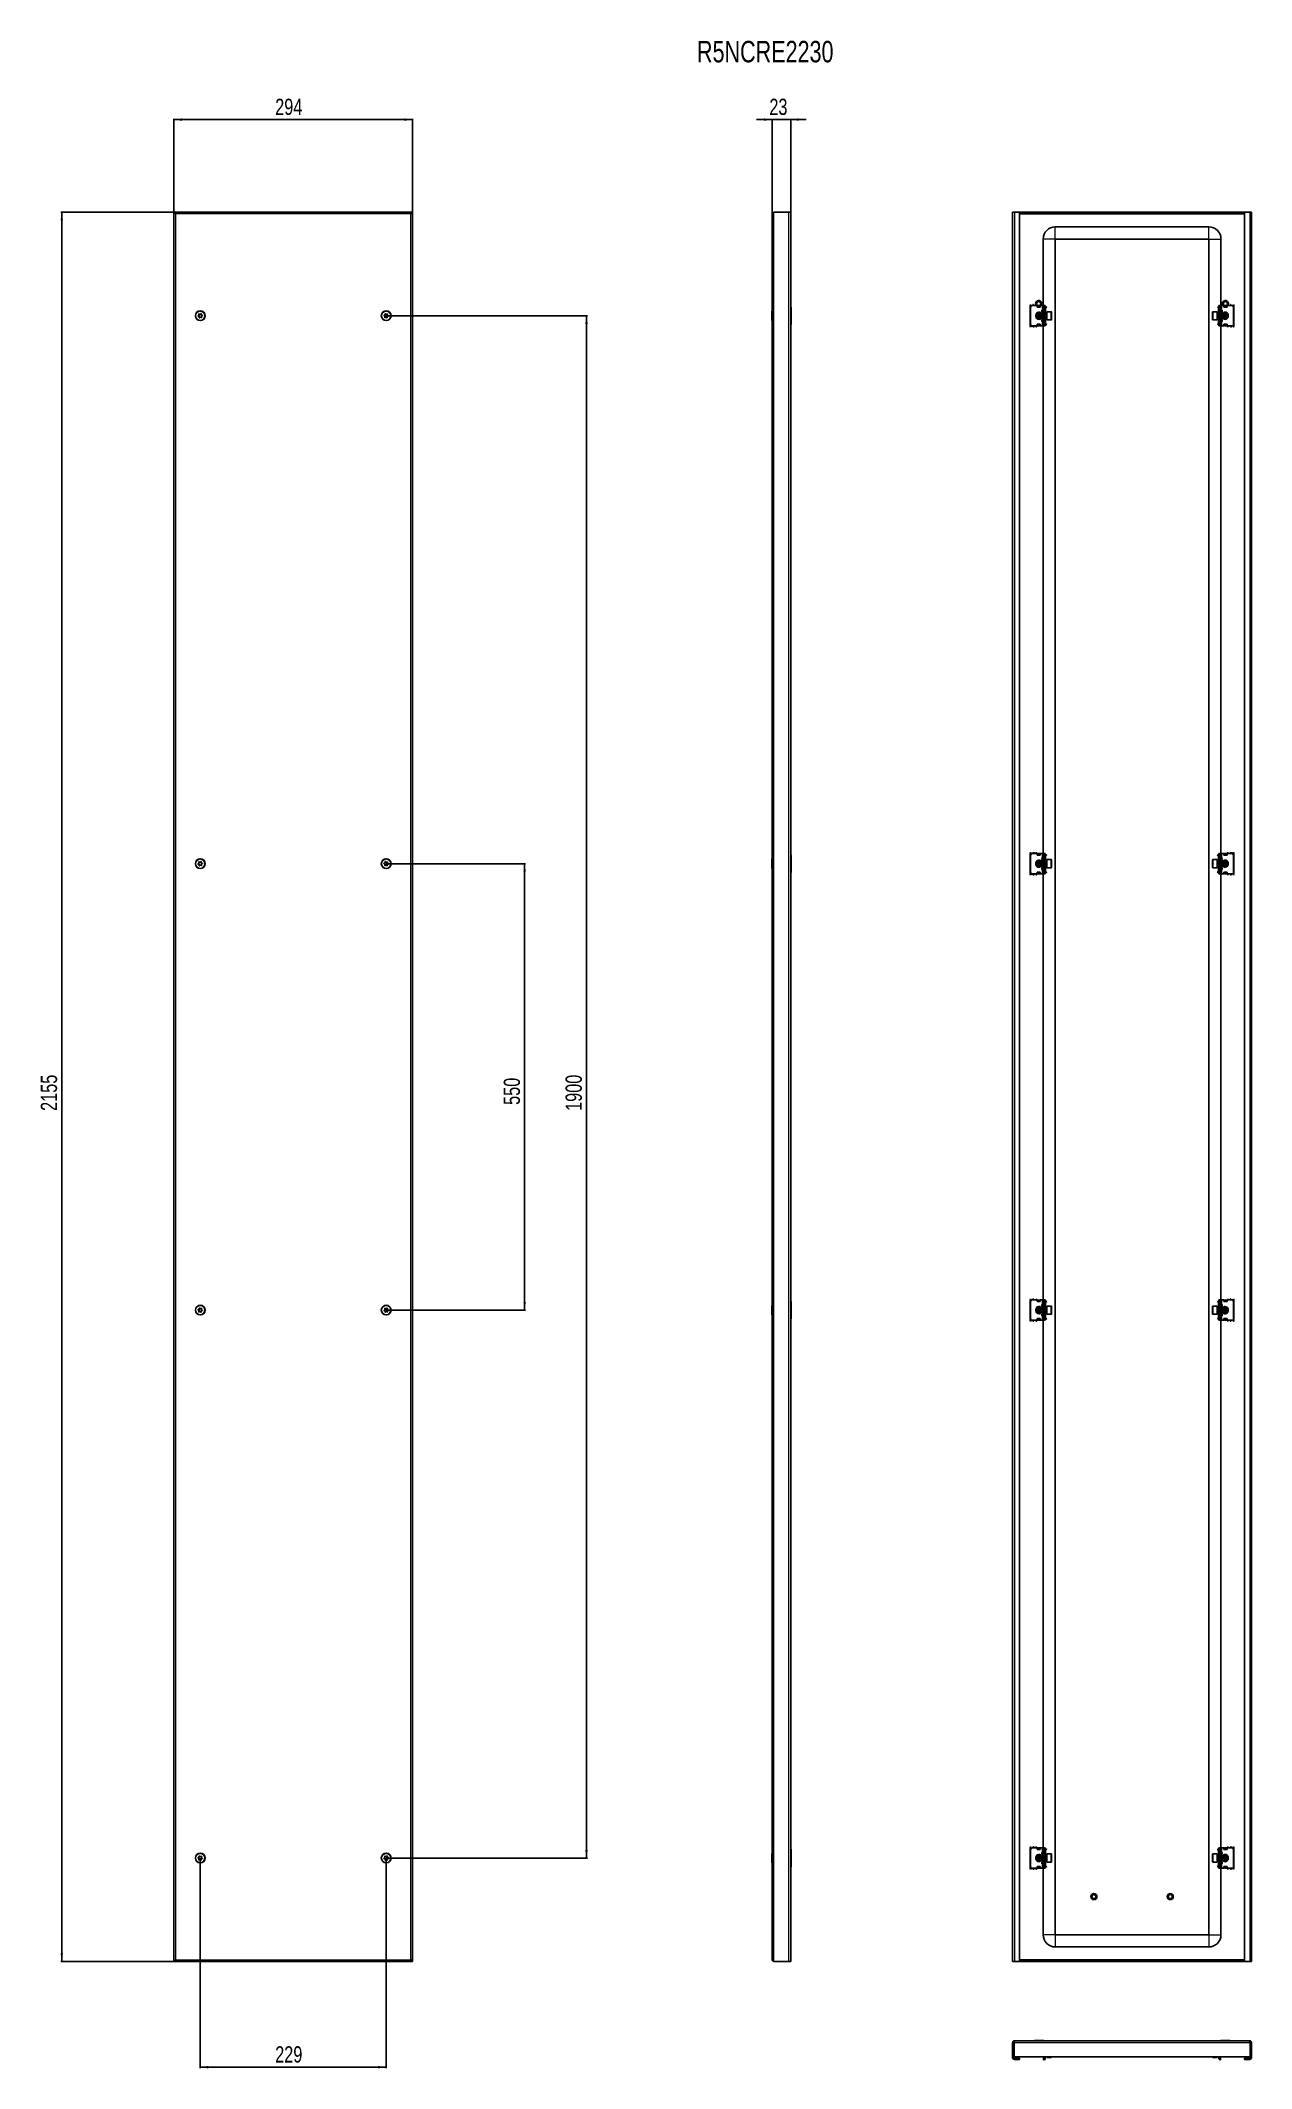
# Model space of a CAD drawing. Header units: millimetres. Extents: x -32 to 1459, y -1292 to 1206.
import ezdxf

# ---------------------------------------------------------------- set-up
doc = ezdxf.new("R2010")
doc.units = ezdxf.units.MM
doc.layers.add('FORMAT', color=7, linetype='Continuous')
doc.styles.add('SLDTEXTSTYLE0', font='TXT', dxfattribs={"width": 0.75})
doc.dimstyles.new('SLDDIMSTYLE0', dxfattribs={"dimtxt": 20, "dimasz": 10, "dimexe": 0, "dimexo": 0.0625, "dimgap": 5, "dimtad": 2, "dimdec": 1, "dimrnd": 1e-09, "dimzin": 12, "dimdsep": 46, "dimtxsty": 'SLDTEXTSTYLE0', "dimsah": 1, "dimcen": 0.09, "dimadec": 0, "dimazin": 3, "dimtfac": 1, "dimtmove": 0, "dimatfit": 0, "dimfxl": 0, "dimfrac": 2, "dimtolj": 1, "dimtzin": 12, "dimarcsym": 0})
doc.dimstyles.new('SLDDIMSTYLE1', dxfattribs={"dimtxt": 20, "dimasz": 10, "dimexe": 0, "dimexo": 0.0625, "dimgap": 5, "dimtad": 2, "dimdec": 1, "dimrnd": 1e-09, "dimzin": 12, "dimdsep": 46, "dimtxsty": 'SLDTEXTSTYLE0', "dimsah": 1, "dimcen": 0.09, "dimadec": 0, "dimazin": 3, "dimtfac": 1, "dimtofl": 0, "dimtmove": 0, "dimatfit": 3, "dimfxl": 0, "dimfrac": 2, "dimtolj": 1, "dimtzin": 12, "dimarcsym": 0})

msp = doc.modelspace()

# ---------------------------------------------------------------- texts
at = {"layer": 'FORMAT', "insert": (776.08, 1205.74), "char_height": 26.458, "attachment_point": 1, "style": 'SLDTEXTSTYLE0'}
msp.add_mtext('R5NCRE2230', dxfattribs=at)

# ---------------------------------------------------------------- blocks, each defined once
blk = doc.blocks.new('_D')
at = {"layer": 'FORMAT'}
for p, q in [((868.5, 1108.8), (849.3, 1108.8)), ((868.5, 992.5), (868.5, 1109.8)), ((868.5, 1108.8), (891.5, 1108.8)), ((891.5, 994.6), (891.5, 1109.8)), ((891.5, 1108.8), (910.7, 1108.8))]:
    blk.add_line(p, q, dxfattribs=at)
for points in [[(868.5, 1108.8), (858.5, 1110.3), (858.5, 1107.2)], [(891.5, 1108.8), (901.5, 1107.2), (901.5, 1110.3)]]:
    blk.add_solid(points, dxfattribs=at)
at = {"layer": 'FORMAT', "insert": (865.2, 1134.5), "char_height": 20, "attachment_point": 1, "style": 'SLDTEXTSTYLE0'}
blk.add_mtext('23', dxfattribs=at)
blk = doc.blocks.new('_D_1')
at = {"layer": 'FORMAT'}
for p, q in [((131.9, 994.6), (-7.1, 994.6)), ((-6.1, 994.6), (-6.1, -1160.4)), ((131.9, -1160.4), (-7.1, -1160.4))]:
    blk.add_line(p, q, dxfattribs=at)
for points in [[(-6.1, 994.6), (-7.6, 984.6), (-4.6, 984.6)], [(-6.1, -1160.4), (-4.6, -1150.4), (-7.6, -1150.4)]]:
    blk.add_solid(points, dxfattribs=at)
at = {"layer": 'FORMAT', "insert": (-31.9, -112.5), "char_height": 20, "attachment_point": 1, "rotation": 90, "style": 'SLDTEXTSTYLE0'}
blk.add_mtext('2155', dxfattribs=at)
blk = doc.blocks.new('_D_2')
at = {"layer": 'FORMAT'}
for p, q in [((131.9, 994.6), (131.9, 1109.8)), ((131.9, 1108.8), (425.9, 1108.8)), ((425.9, 994.6), (425.9, 1109.8))]:
    blk.add_line(p, q, dxfattribs=at)
for points in [[(131.9, 1108.8), (141.9, 1107.2), (141.9, 1110.3)], [(425.9, 1108.8), (415.9, 1110.3), (415.9, 1107.2)]]:
    blk.add_solid(points, dxfattribs=at)
at = {"layer": 'FORMAT', "insert": (256.7, 1134.5), "char_height": 20, "attachment_point": 1, "style": 'SLDTEXTSTYLE0'}
blk.add_mtext('294', dxfattribs=at)
blk = doc.blocks.new('_D_3')
at = {"layer": 'FORMAT'}
for p, q in [((393.4, 867.1), (641.1, 867.1)), ((640.1, 867.1), (640.1, -1032.9)), ((393.4, -1032.9), (641.1, -1032.9))]:
    blk.add_line(p, q, dxfattribs=at)
for points in [[(640.1, 867.1), (638.5, 857.1), (641.6, 857.1)], [(640.1, -1032.9), (641.6, -1022.9), (638.5, -1022.9)]]:
    blk.add_solid(points, dxfattribs=at)
at = {"layer": 'FORMAT', "insert": (614.3, -112.5), "char_height": 20, "attachment_point": 1, "rotation": 90, "style": 'SLDTEXTSTYLE0'}
blk.add_mtext('1900', dxfattribs=at)
blk = doc.blocks.new('_D_4')
at = {"layer": 'FORMAT'}
for p, q in [((164.4, -1032.9), (164.4, -1291.6)), ((393.4, -1032.9), (393.4, -1291.6)), ((164.4, -1290.6), (393.4, -1290.6))]:
    blk.add_line(p, q, dxfattribs=at)
for points in [[(164.4, -1290.6), (174.4, -1292.1), (174.4, -1289)], [(393.4, -1290.6), (383.4, -1289), (383.4, -1292.1)]]:
    blk.add_solid(points, dxfattribs=at)
at = {"layer": 'FORMAT', "insert": (256.7, -1264.8), "char_height": 20, "attachment_point": 1, "style": 'SLDTEXTSTYLE0'}
blk.add_mtext('229', dxfattribs=at)
blk = doc.blocks.new('_D_5')
at = {"layer": 'FORMAT'}
for p, q in [((393.4, 192.1), (564.9, 192.1)), ((563.9, 192.1), (563.9, -357.9)), ((393.4, -357.9), (564.9, -357.9))]:
    blk.add_line(p, q, dxfattribs=at)
for points in [[(563.9, 192.1), (562.4, 182.1), (565.4, 182.1)], [(563.9, -357.9), (565.4, -347.9), (562.4, -347.9)]]:
    blk.add_solid(points, dxfattribs=at)
at = {"layer": 'FORMAT', "insert": (538.1, -105.1), "char_height": 20, "attachment_point": 1, "rotation": 90, "style": 'SLDTEXTSTYLE0'}
blk.add_mtext('550', dxfattribs=at)

# ---------------------------------------------------------------- dimensions: what is measured, and where the dimension line sits
at = {"layer": 'FORMAT'}
for base, p1, p2, dimstyle, picture, middle in [((425.9, 1108.75), (131.9, 994.59), (425.9, 994.59), 'SLDDIMSTYLE1', '_D_2', (278.9, 1108.75)), ((891.5, 1108.75), (868.5, 992.49), (891.5, 994.59), 'SLDDIMSTYLE0', '_D', (880, 1108.75)), ((393.4, -1290.58), (164.4, -1032.91), (393.4, -1032.91), 'SLDDIMSTYLE1', '_D_4', (278.9, -1290.58))]:
    dim = msp.add_linear_dim(base=base, p1=p1, p2=p2, dimstyle=dimstyle, dxfattribs=at)
    dim.commit()
    dim.dimension.update_dxf_attribs({"geometry": picture, "text_midpoint": middle, "dimtype": 160})
for base, p1, p2, picture, middle in [((-6.11, -1160.41), (131.9, 994.59), (131.9, -1160.41), '_D_1', (-6.11, -82.91)), ((640.07, -1032.91), (393.4, 867.09), (393.4, -1032.91), '_D_3', (640.07, -82.91)), ((563.9, -357.91), (393.4, 192.09), (393.4, -357.91), '_D_5', (563.9, -82.91))]:
    dim = msp.add_linear_dim(base=base, p1=p1, p2=p2, angle=90, dimstyle='SLDDIMSTYLE1', dxfattribs=at)
    dim.commit()
    dim.dimension.update_dxf_attribs({"geometry": picture, "text_midpoint": middle, "dimtype": 160})

# ---------------------------------------------------------------- linework, layer by layer
at = {"color": 7, "linetype": 'Continuous', "lineweight": 25}
for p, q in [((131.9, 994.59), (131.9, -1160.41)), ((131.9, 994.59), (133.4, 994.59)), ((133.6, 994.59), (133.4, 994.59)), ((133.6, 993.48), (133.6, 994.59)), ((424.2, 994.59), (133.6, 994.59)), ((424.2, 993.47), (424.2, 994.59)), ((424.4, 994.59), (424.2, 994.59)), ((424.4, 994.59), (425.9, 994.59)), ((425.9, -1160.41), (425.9, 994.59)), ((868.5, -1158.31), (868.5, 992.49)), ((870.6, 994.59), (889.4, 994.59)), ((889.4, 994.59), (891.5, 994.59)), ((891.5, 994.59), (891.5, -1160.41)), ((1164.83, 994.59), (1166.93, 994.59)), ((1164.83, -1160.41), (1164.83, 994.59)), ((1166.93, 994.59), (1173.33, 994.59)), ((1173.33, 994.59), (1173.33, -1160.41)), ((1173.33, 994.59), (1450.33, 994.59)), ((1173.33, 993.09), (1450.33, 993.09)), ((1406.33, 976.59), (1217.33, 976.59)), ((1450.33, -1160.41), (1450.33, 994.59)), ((1450.33, 994.59), (1456.73, 994.59)), ((1456.73, 994.59), (1458.83, 994.59)), ((1458.83, 994.59), (1458.83, -1160.41)), ((1202.33, 961.59), (1202.33, 879.59)), ((1217.33, 961.59), (1217.33, -1127.41)), ((1406.33, 961.59), (1217.33, 961.59)), ((1406.33, -1127.41), (1406.33, 961.59)), ((1421.33, 879.59), (1421.33, 961.59)), ((892, 877.59), (892, 856.59)), ((1186.33, 879.84), (1186.33, 854.34)), ((1186.83, 877.59), (1186.83, 856.59)), ((1194.83, 879.59), (1188.83, 879.59)), ((1194.83, 879.59), (1194.83, 877.59)), ((1195.03, 878.8), (1194.83, 878.91)), ((1194.83, 877.59), (1198.83, 877.59)), ((1195.03, 877.59), (1195.03, 878.8)), ((1195.08, 879.21), (1195.41, 879.44)), ((1195.58, 879.21), (1195.08, 878.85)), ((1195.08, 878.85), (1195.08, 879.21)), ((1195.08, 877.94), (1195.08, 878.85)), ((1195.08, 877.59), (1195.08, 877.94)), ((1195.58, 879.36), (1195.58, 879.21)), ((1195.58, 879.21), (1195.99, 879.21)), ((1197.68, 879.21), (1198.08, 879.21)), ((1198.08, 879.21), (1198.08, 879.36)), ((1198.58, 878.85), (1198.08, 879.21)), ((1198.25, 879.44), (1198.58, 879.21)), ((1198.58, 879.21), (1198.58, 878.85)), ((1198.83, 878.91), (1198.58, 878.77)), ((1198.58, 878.85), (1198.58, 877.94)), ((1198.58, 877.94), (1198.58, 877.59)), ((1198.83, 877.59), (1198.83, 879.59)), ((1201.33, 879.59), (1198.83, 879.59)), ((1202.83, 879.59), (1201.33, 879.59)), ((1202.83, 877.59), (1202.83, 879.59)), ((1202.83, 879.59), (1204.83, 879.59)), ((1202.83, 877.59), (1202.83, 856.59)), ((1203.83, 856.59), (1203.83, 877.59)), ((1204.83, 879.59), (1204.83, 879.32)), ((1204.83, 879.32), (1204.83, 854.85)), ((1204.83, 878.5), (1205.04, 878.29)), ((1205.33, 875.84), (1204.83, 875.84)), ((1205.33, 877.59), (1205.33, 877.13)), ((1205.33, 872.34), (1205.33, 875.84)), ((1205.42, 877.25), (1206.39, 878.23)), ((1205.77, 876.9), (1205.42, 877.25)), ((1205.77, 876.9), (1206.75, 877.87)), ((1206.39, 878.23), (1206.75, 877.87)), ((1417.27, 878.23), (1416.92, 877.87)), ((1417.89, 876.9), (1416.92, 877.87)), ((1418.25, 877.25), (1417.27, 878.23)), ((1417.89, 876.9), (1418.25, 877.25)), ((1418.33, 877.59), (1418.33, 877.19)), ((1418.33, 875.84), (1418.83, 875.84)), ((1418.33, 875.84), (1418.33, 872.34)), ((1418.62, 878.29), (1418.83, 878.5)), ((1418.83, 879.59), (1420.83, 879.59)), ((1418.83, 879.32), (1418.83, 879.59)), ((1418.83, 854.85), (1418.83, 879.32)), ((1419.83, 877.59), (1419.83, 856.59)), ((1420.83, 879.59), (1420.83, 877.59)), ((1420.83, 879.59), (1422.33, 879.59)), ((1420.83, 856.59), (1420.83, 877.59)), ((1422.33, 879.59), (1424.83, 879.59)), ((1424.83, 879.59), (1424.83, 877.59)), ((1425.08, 878.77), (1424.83, 878.91)), ((1424.83, 877.59), (1428.83, 877.59)), ((1425.08, 879.21), (1425.41, 879.44)), ((1425.58, 879.21), (1425.08, 878.85)), ((1425.08, 878.85), (1425.08, 879.21)), ((1425.08, 877.94), (1425.08, 878.85)), ((1425.08, 877.59), (1425.08, 877.94)), ((1425.58, 879.36), (1425.58, 879.21)), ((1425.58, 879.21), (1425.99, 879.21)), ((1427.68, 879.21), (1428.08, 879.21)), ((1428.08, 879.21), (1428.08, 879.36)), ((1428.58, 878.85), (1428.08, 879.21)), ((1428.25, 879.44), (1428.58, 879.21)), ((1428.58, 879.21), (1428.58, 878.85)), ((1428.58, 878.85), (1428.58, 877.94)), ((1428.58, 877.94), (1428.58, 877.59)), ((1428.83, 878.91), (1428.63, 878.8)), ((1428.63, 878.8), (1428.63, 877.59)), ((1428.83, 879.59), (1434.83, 879.59)), ((1428.83, 877.59), (1428.83, 879.59)), ((1436.83, 856.59), (1436.83, 877.59)), ((1437.33, 854.34), (1437.33, 879.84)), ((868.5, 872.87), (868.2, 872.87)), ((868.2, 861.3), (868.2, 872.87)), ((868.2, 861.3), (868.5, 861.3)), ((1194.83, 854.59), (1188.83, 854.59)), ((1194.33, 854.59), (1194.33, 854.34)), ((1198.83, 856.59), (1194.83, 856.59)), ((1194.83, 856.59), (1194.83, 854.59)), ((1194.83, 854.7), (1195.03, 854.7)), ((1195.03, 854.7), (1195.03, 856.59)), ((1195.08, 856.23), (1195.08, 856.59)), ((1195.08, 855.32), (1195.08, 856.23)), ((1195.08, 855.32), (1195.58, 854.96)), ((1195.08, 854.96), (1195.08, 855.32)), ((1195.58, 854.61), (1195.08, 854.96)), ((1198.08, 854.96), (1195.58, 854.96)), ((1195.58, 854.96), (1195.58, 854.61)), ((1198.08, 854.61), (1195.58, 854.61)), ((1196.31, 864.52), (1197.14, 864.33)), ((1197.39, 870.09), (1196.83, 869.53)), ((1196.83, 869.53), (1196.83, 864.64)), ((1196.83, 864.64), (1197.39, 864.09)), ((1197.44, 870.09), (1197.39, 870.09)), ((1197.39, 870.09), (1197.39, 864.09)), ((1197.39, 864.09), (1197.44, 864.09)), ((1197.83, 869.53), (1197.44, 870.09)), ((1197.44, 870.09), (1197.44, 865.94)), ((1197.44, 865.94), (1197.44, 864.09)), ((1197.44, 864.09), (1197.83, 864.64)), ((1197.62, 864.34), (1197.99, 864.41)), ((1198.22, 870.09), (1197.83, 869.53)), ((1197.83, 869.53), (1197.83, 866.15)), ((1197.83, 866.15), (1197.83, 864.64)), ((1197.83, 864.64), (1198.22, 864.09)), ((1198.08, 854.96), (1198.58, 855.32)), ((1198.08, 854.61), (1198.08, 854.96)), ((1198.58, 854.96), (1198.08, 854.61)), ((1198.44, 870.09), (1198.22, 870.09)), ((1198.22, 870.09), (1198.22, 865.94)), ((1198.22, 865.94), (1198.22, 864.09)), ((1198.22, 864.09), (1198.44, 864.09)), ((1198.83, 869.53), (1198.44, 870.09)), ((1198.44, 870.09), (1198.44, 865.94)), ((1198.44, 865.94), (1198.44, 864.09)), ((1198.44, 864.09), (1198.83, 864.64)), ((1198.58, 856.59), (1198.58, 856.23)), ((1198.58, 856.23), (1198.58, 855.32)), ((1198.58, 855.32), (1198.58, 854.96)), ((1198.66, 869.78), (1198.91, 869.64)), ((1198.91, 864.53), (1198.66, 864.4)), ((1199.22, 870.09), (1198.83, 869.53)), ((1198.83, 869.53), (1198.83, 866.15)), ((1198.83, 866.15), (1198.83, 864.64)), ((1198.83, 864.64), (1199.22, 864.09)), ((1198.83, 854.59), (1198.83, 856.59)), ((1201.33, 854.59), (1198.83, 854.59)), ((1199.44, 870.09), (1199.22, 870.09)), ((1199.22, 870.09), (1199.22, 865.94)), ((1199.22, 865.94), (1199.22, 864.09)), ((1199.22, 864.09), (1199.44, 864.09)), ((1199.83, 869.53), (1199.44, 870.09)), ((1199.44, 870.09), (1199.44, 865.94)), ((1199.44, 865.94), (1199.44, 864.09)), ((1199.44, 864.09), (1199.83, 864.64)), ((1200.22, 870.09), (1199.83, 869.53)), ((1199.83, 869.53), (1199.83, 866.15)), ((1199.83, 866.15), (1199.83, 864.64)), ((1199.83, 864.64), (1200.22, 864.09)), ((1200.44, 870.09), (1200.22, 870.09)), ((1200.22, 870.09), (1200.22, 865.94)), ((1200.22, 865.94), (1200.22, 864.09)), ((1200.22, 864.09), (1200.44, 864.09)), ((1200.83, 869.53), (1200.44, 870.09)), ((1200.44, 870.09), (1200.44, 865.94)), ((1200.44, 865.94), (1200.44, 864.09)), ((1200.44, 864.09), (1200.83, 864.64)), ((1200.83, 874.09), (1200.83, 872.09)), ((1201.33, 874.09), (1200.83, 874.09)), ((1200.83, 872.34), (1201.83, 872.34)), ((1200.83, 872.09), (1202.51, 871.12)), ((1202.33, 871.09), (1200.83, 871.09)), ((1200.83, 871.09), (1200.83, 863.09)), ((1200.83, 863.09), (1202.33, 863.09)), ((1202.51, 863.05), (1200.83, 862.09)), ((1200.83, 862.09), (1200.83, 860.09)), ((1201.83, 861.84), (1200.83, 861.84)), ((1200.83, 860.09), (1201.33, 860.09)), ((1202.83, 874.09), (1201.33, 874.09)), ((1201.33, 860.09), (1202.83, 860.09)), ((1202.83, 854.59), (1201.33, 854.59)), ((1201.83, 872.34), (1202.33, 872.34)), ((1202.33, 861.84), (1201.83, 861.84)), ((1202.33, 872.34), (1202.33, 871.22)), ((1202.33, 862.95), (1202.33, 861.84)), ((1202.33, 854.59), (1202.33, 204.59)), ((1202.83, 854.59), (1202.83, 856.59)), ((1204.83, 854.59), (1202.83, 854.59)), ((1205.33, 872.34), (1204.83, 872.34)), ((1205.22, 870.09), (1204.83, 869.53)), ((1204.83, 864.64), (1205.22, 864.09)), ((1204.83, 861.84), (1205.33, 861.84)), ((1205.33, 858.34), (1204.83, 858.34)), ((1205.04, 855.88), (1204.83, 855.67)), ((1204.83, 854.85), (1204.83, 854.59)), ((1205.44, 870.09), (1205.22, 870.09)), ((1205.22, 870.09), (1205.22, 865.94)), ((1205.22, 865.94), (1205.22, 864.09)), ((1205.22, 864.09), (1205.44, 864.09)), ((1205.33, 870.09), (1205.33, 872.34)), ((1205.33, 861.84), (1205.33, 864.09)), ((1205.33, 858.34), (1205.33, 861.84)), ((1205.33, 856.59), (1205.33, 856.98)), ((1205.77, 857.28), (1205.42, 856.92)), ((1205.42, 856.92), (1206.39, 855.95)), ((1205.83, 869.53), (1205.44, 870.09)), ((1205.44, 870.09), (1205.44, 865.94)), ((1205.44, 865.94), (1205.44, 864.09)), ((1205.44, 864.09), (1205.83, 864.64)), ((1205.77, 857.28), (1206.75, 856.3)), ((1206.22, 870.09), (1205.83, 869.53)), ((1205.83, 869.53), (1205.83, 866.15)), ((1205.83, 866.15), (1205.83, 864.64)), ((1205.83, 864.64), (1206.22, 864.09)), ((1206.58, 870.09), (1206.22, 870.09)), ((1206.22, 870.09), (1206.22, 865.94)), ((1206.22, 865.94), (1206.22, 864.09)), ((1206.22, 864.09), (1206.58, 864.09)), ((1206.39, 855.95), (1206.75, 856.3)), ((1212.23, 872.09), (1206.83, 872.09)), ((1206.83, 872.09), (1206.83, 862.09)), ((1206.83, 862.09), (1212.23, 862.09)), ((1212.83, 871.49), (1212.83, 862.69)), ((1410.83, 871.15), (1410.83, 871.49)), ((1410.83, 862.69), (1410.83, 871.15)), ((1416.83, 872.09), (1411.43, 872.09)), ((1411.43, 862.09), (1416.83, 862.09)), ((1416.83, 871.71), (1416.83, 872.09)), ((1416.83, 862.09), (1416.83, 871.71)), ((1417.89, 857.28), (1416.92, 856.3)), ((1417.27, 855.95), (1416.92, 856.3)), ((1417.44, 870.09), (1417.08, 870.09)), ((1417.08, 864.09), (1417.44, 864.09)), ((1418.25, 856.92), (1417.27, 855.95)), ((1417.83, 869.53), (1417.44, 870.09)), ((1417.44, 865.94), (1417.44, 870.09)), ((1417.44, 864.09), (1417.44, 865.94)), ((1417.44, 864.09), (1417.83, 864.64)), ((1418.22, 870.09), (1417.83, 869.53)), ((1417.83, 866.15), (1417.83, 869.53)), ((1417.83, 864.64), (1417.83, 866.15)), ((1417.83, 864.64), (1418.22, 864.09)), ((1417.89, 857.28), (1418.25, 856.92)), ((1418.44, 870.09), (1418.22, 870.09)), ((1418.22, 865.94), (1418.22, 870.09)), ((1418.22, 864.09), (1418.22, 865.94)), ((1418.22, 864.09), (1418.44, 864.09)), ((1418.83, 872.34), (1418.33, 872.34)), ((1418.33, 872.34), (1418.33, 870.09)), ((1418.33, 864.09), (1418.33, 861.84)), ((1418.33, 861.84), (1418.83, 861.84)), ((1418.33, 861.84), (1418.33, 858.34)), ((1418.33, 858.34), (1418.83, 858.34)), ((1418.33, 856.59), (1418.33, 857.05)), ((1418.83, 869.53), (1418.44, 870.09)), ((1418.44, 865.94), (1418.44, 870.09)), ((1418.44, 864.09), (1418.44, 865.94)), ((1418.44, 864.09), (1418.83, 864.64)), ((1418.83, 855.67), (1418.62, 855.88)), ((1418.83, 854.59), (1418.83, 854.85)), ((1420.83, 854.59), (1418.83, 854.59)), ((1422.33, 874.09), (1420.83, 874.09)), ((1420.83, 860.09), (1422.33, 860.09)), ((1420.83, 856.59), (1420.83, 854.59)), ((1420.83, 854.59), (1422.33, 854.59)), ((1421.16, 871.12), (1422.83, 872.09)), ((1422.83, 862.09), (1421.16, 863.05)), ((1421.33, 871.22), (1421.33, 872.34)), ((1421.33, 872.34), (1421.83, 872.34)), ((1422.83, 871.09), (1421.33, 871.09)), ((1421.33, 863.09), (1422.83, 863.09)), ((1421.33, 861.84), (1421.33, 862.95)), ((1421.83, 861.84), (1421.33, 861.84)), ((1421.33, 204.59), (1421.33, 854.59)), ((1421.83, 872.34), (1422.83, 872.34)), ((1422.83, 861.84), (1421.83, 861.84)), ((1422.83, 874.09), (1422.33, 874.09)), ((1422.33, 860.09), (1422.83, 860.09)), ((1422.33, 854.59), (1424.83, 854.59)), ((1422.83, 872.09), (1422.83, 874.09)), ((1422.83, 863.09), (1422.83, 871.09)), ((1423.22, 870.09), (1422.83, 869.53)), ((1422.83, 864.64), (1423.22, 864.09)), ((1422.83, 860.09), (1422.83, 862.09)), ((1423.44, 870.09), (1423.22, 870.09)), ((1423.22, 865.94), (1423.22, 870.09)), ((1423.22, 864.09), (1423.22, 865.94)), ((1423.22, 864.09), (1423.44, 864.09)), ((1423.83, 869.53), (1423.44, 870.09)), ((1423.44, 865.94), (1423.44, 870.09)), ((1423.44, 864.09), (1423.44, 865.94)), ((1423.44, 864.09), (1423.83, 864.64)), ((1424.22, 870.09), (1423.83, 869.53)), ((1423.83, 866.15), (1423.83, 869.53)), ((1423.83, 864.64), (1423.83, 866.15)), ((1423.83, 864.64), (1424.22, 864.09)), ((1424.44, 870.09), (1424.22, 870.09)), ((1424.22, 865.94), (1424.22, 870.09)), ((1424.22, 864.09), (1424.22, 865.94)), ((1424.22, 864.09), (1424.44, 864.09)), ((1424.83, 869.53), (1424.44, 870.09)), ((1424.44, 865.94), (1424.44, 870.09)), ((1424.44, 864.09), (1424.44, 865.94)), ((1424.44, 864.09), (1424.83, 864.64)), ((1424.76, 869.64), (1425, 869.78)), ((1425, 864.4), (1424.76, 864.53)), ((1425.22, 870.09), (1424.83, 869.53)), ((1424.83, 866.15), (1424.83, 869.53)), ((1424.83, 864.64), (1424.83, 866.15)), ((1424.83, 864.64), (1425.22, 864.09)), ((1424.83, 856.59), (1424.83, 854.59)), ((1428.83, 856.59), (1424.83, 856.59)), ((1425.08, 856.23), (1425.08, 856.59)), ((1425.08, 855.32), (1425.08, 856.23)), ((1425.08, 855.32), (1425.58, 854.96)), ((1425.08, 854.96), (1425.08, 855.32)), ((1425.58, 854.61), (1425.08, 854.96)), ((1425.44, 870.09), (1425.22, 870.09)), ((1425.22, 865.94), (1425.22, 870.09)), ((1425.22, 864.09), (1425.22, 865.94)), ((1425.22, 864.09), (1425.44, 864.09)), ((1425.83, 869.53), (1425.44, 870.09)), ((1425.44, 865.94), (1425.44, 870.09)), ((1425.44, 864.09), (1425.44, 865.94)), ((1425.44, 864.09), (1425.83, 864.64)), ((1428.08, 854.96), (1425.58, 854.96)), ((1425.58, 854.96), (1425.58, 854.61)), ((1428.08, 854.61), (1425.58, 854.61)), ((1425.67, 864.41), (1426.04, 864.34)), ((1426.22, 870.09), (1425.83, 869.53)), ((1425.83, 866.15), (1425.83, 869.53)), ((1425.83, 864.64), (1425.83, 866.15)), ((1425.83, 864.64), (1426.22, 864.09)), ((1426.28, 870.09), (1426.22, 870.09)), ((1426.22, 865.94), (1426.22, 870.09)), ((1426.22, 864.09), (1426.22, 865.94)), ((1426.22, 864.09), (1426.28, 864.09)), ((1426.83, 869.53), (1426.28, 870.09)), ((1426.28, 869.86), (1426.28, 870.09)), ((1426.28, 864.09), (1426.28, 869.86)), ((1426.28, 864.09), (1426.83, 864.64)), ((1426.52, 864.33), (1427.35, 864.52)), ((1426.83, 869.35), (1426.83, 869.53)), ((1426.83, 864.64), (1426.83, 869.35)), ((1428.08, 854.96), (1428.58, 855.32)), ((1428.08, 854.61), (1428.08, 854.96)), ((1428.58, 854.96), (1428.08, 854.61)), ((1428.58, 856.59), (1428.58, 856.23)), ((1428.58, 856.23), (1428.58, 855.32)), ((1428.58, 855.32), (1428.58, 854.96)), ((1428.63, 856.59), (1428.63, 854.7)), ((1428.63, 854.7), (1428.83, 854.7)), ((1428.83, 854.59), (1428.83, 856.59)), ((1428.83, 854.59), (1434.83, 854.59)), ((1429.33, 854.34), (1429.33, 854.59)), ((892, 202.59), (892, 181.59)), ((1186.33, 204.84), (1186.33, 179.34)), ((1186.83, 202.59), (1186.83, 181.59)), ((1194.83, 204.59), (1188.83, 204.59)), ((1194.33, 204.84), (1194.33, 204.59)), ((1194.83, 204.59), (1194.83, 202.59)), ((1195.03, 204.47), (1194.83, 204.47)), ((1194.83, 202.59), (1198.83, 202.59)), ((1195.03, 202.59), (1195.03, 204.47)), ((1195.08, 204.21), (1195.58, 204.56)), ((1195.58, 204.21), (1195.08, 203.85)), ((1195.08, 203.85), (1195.08, 204.21)), ((1195.08, 202.94), (1195.08, 203.85)), ((1195.08, 202.59), (1195.08, 202.94)), ((1195.58, 204.56), (1195.58, 204.21)), ((1195.58, 204.56), (1198.08, 204.56)), ((1195.58, 204.21), (1198.08, 204.21)), ((1198.08, 204.21), (1198.08, 204.56)), ((1198.08, 204.56), (1198.58, 204.21)), ((1198.58, 203.85), (1198.08, 204.21)), ((1198.58, 204.21), (1198.58, 203.85)), ((1198.58, 203.85), (1198.58, 202.94)), ((1198.58, 202.94), (1198.58, 202.59)), ((1198.83, 202.59), (1198.83, 204.59)), ((1201.33, 204.59), (1198.83, 204.59)), ((1202.83, 204.59), (1201.33, 204.59)), ((1202.83, 202.59), (1202.83, 204.59)), ((1202.83, 204.59), (1204.83, 204.59)), ((1202.83, 202.59), (1202.83, 181.59)), ((1203.83, 181.59), (1203.83, 202.59)), ((1204.83, 204.59), (1204.83, 204.32)), ((1204.83, 204.32), (1204.83, 179.85)), ((1204.83, 203.5), (1205.04, 203.29)), ((1205.33, 200.84), (1204.83, 200.84)), ((1205.33, 202.59), (1205.33, 202.13)), ((1205.33, 197.34), (1205.33, 200.84)), ((1205.42, 202.25), (1206.39, 203.23)), ((1205.77, 201.9), (1205.42, 202.25)), ((1205.77, 201.9), (1206.75, 202.87)), ((1206.39, 203.23), (1206.75, 202.87)), ((1417.27, 203.23), (1416.92, 202.87)), ((1417.89, 201.9), (1416.92, 202.87)), ((1418.25, 202.25), (1417.27, 203.23)), ((1417.89, 201.9), (1418.25, 202.25)), ((1418.33, 202.59), (1418.33, 202.19)), ((1418.33, 200.84), (1418.83, 200.84)), ((1418.33, 200.84), (1418.33, 197.34)), ((1418.62, 203.29), (1418.83, 203.5)), ((1418.83, 204.59), (1420.83, 204.59)), ((1418.83, 204.32), (1418.83, 204.59)), ((1418.83, 179.85), (1418.83, 204.32)), ((1419.83, 202.59), (1419.83, 181.59)), ((1420.83, 204.59), (1420.83, 202.59)), ((1420.83, 204.59), (1422.33, 204.59)), ((1420.83, 181.59), (1420.83, 202.59)), ((1422.33, 204.59), (1424.83, 204.59)), ((1424.83, 204.59), (1424.83, 202.59)), ((1424.83, 202.59), (1428.83, 202.59)), ((1425.08, 204.21), (1425.58, 204.56)), ((1425.58, 204.21), (1425.08, 203.85)), ((1425.08, 203.85), (1425.08, 204.21)), ((1425.08, 202.94), (1425.08, 203.85)), ((1425.08, 202.59), (1425.08, 202.94)), ((1425.58, 204.56), (1425.58, 204.21)), ((1425.58, 204.56), (1428.08, 204.56)), ((1425.58, 204.21), (1428.08, 204.21)), ((1428.08, 204.21), (1428.08, 204.56)), ((1428.08, 204.56), (1428.58, 204.21)), ((1428.58, 203.85), (1428.08, 204.21)), ((1428.58, 204.21), (1428.58, 203.85)), ((1428.58, 203.85), (1428.58, 202.94)), ((1428.58, 202.94), (1428.58, 202.59)), ((1428.63, 204.47), (1428.63, 202.59)), ((1428.83, 204.47), (1428.63, 204.47)), ((1428.83, 202.59), (1428.83, 204.59)), ((1428.83, 204.59), (1434.83, 204.59)), ((1429.33, 204.59), (1429.33, 204.84)), ((1436.83, 181.59), (1436.83, 202.59)), ((1437.33, 179.34), (1437.33, 204.84)), ((868.5, 197.87), (868.2, 197.87)), ((868.2, 186.3), (868.2, 197.87)), ((868.2, 186.3), (868.5, 186.3)), ((1194.83, 179.59), (1188.83, 179.59)), ((1194.33, 179.59), (1194.33, 179.34)), ((1198.83, 181.59), (1194.83, 181.59)), ((1194.83, 181.59), (1194.83, 179.59)), ((1194.83, 179.7), (1195.03, 179.7)), ((1195.03, 179.7), (1195.03, 181.59)), ((1195.08, 181.23), (1195.08, 181.59)), ((1195.08, 180.32), (1195.08, 181.23)), ((1195.08, 180.32), (1195.58, 179.96)), ((1195.08, 179.96), (1195.08, 180.32)), ((1195.58, 179.61), (1195.08, 179.96)), ((1198.08, 179.96), (1195.58, 179.96)), ((1195.58, 179.96), (1195.58, 179.61)), ((1198.08, 179.61), (1195.58, 179.61)), ((1196.31, 189.52), (1197.14, 189.33)), ((1197.39, 195.09), (1196.83, 194.53)), ((1196.83, 194.53), (1196.83, 189.64)), ((1196.83, 189.64), (1197.39, 189.09)), ((1197.44, 195.09), (1197.39, 195.09)), ((1197.39, 195.09), (1197.39, 189.09)), ((1197.39, 189.09), (1197.44, 189.09)), ((1197.83, 194.53), (1197.44, 195.09)), ((1197.44, 195.09), (1197.44, 190.94)), ((1197.44, 190.94), (1197.44, 189.09)), ((1197.44, 189.09), (1197.83, 189.64)), ((1197.62, 189.34), (1197.99, 189.41)), ((1198.22, 195.09), (1197.83, 194.53)), ((1197.83, 194.53), (1197.83, 191.15)), ((1197.83, 191.15), (1197.83, 189.64)), ((1197.83, 189.64), (1198.22, 189.09)), ((1198.08, 179.96), (1198.58, 180.32)), ((1198.08, 179.61), (1198.08, 179.96)), ((1198.58, 179.96), (1198.08, 179.61)), ((1198.44, 195.09), (1198.22, 195.09)), ((1198.22, 195.09), (1198.22, 190.94)), ((1198.22, 190.94), (1198.22, 189.09)), ((1198.22, 189.09), (1198.44, 189.09)), ((1198.83, 194.53), (1198.44, 195.09)), ((1198.44, 195.09), (1198.44, 190.94)), ((1198.44, 190.94), (1198.44, 189.09)), ((1198.44, 189.09), (1198.83, 189.64)), ((1198.58, 181.59), (1198.58, 181.23)), ((1198.58, 181.23), (1198.58, 180.32)), ((1198.58, 180.32), (1198.58, 179.96)), ((1198.66, 194.78), (1198.91, 194.64)), ((1198.91, 189.53), (1198.66, 189.4)), ((1199.22, 195.09), (1198.83, 194.53)), ((1198.83, 194.53), (1198.83, 191.15)), ((1198.83, 191.15), (1198.83, 189.64)), ((1198.83, 189.64), (1199.22, 189.09)), ((1198.83, 179.59), (1198.83, 181.59)), ((1201.33, 179.59), (1198.83, 179.59)), ((1199.44, 195.09), (1199.22, 195.09)), ((1199.22, 195.09), (1199.22, 190.94)), ((1199.22, 190.94), (1199.22, 189.09)), ((1199.22, 189.09), (1199.44, 189.09)), ((1199.83, 194.53), (1199.44, 195.09)), ((1199.44, 195.09), (1199.44, 190.94)), ((1199.44, 190.94), (1199.44, 189.09)), ((1199.44, 189.09), (1199.83, 189.64)), ((1200.22, 195.09), (1199.83, 194.53)), ((1199.83, 194.53), (1199.83, 191.15)), ((1199.83, 191.15), (1199.83, 189.64)), ((1199.83, 189.64), (1200.22, 189.09)), ((1200.44, 195.09), (1200.22, 195.09)), ((1200.22, 195.09), (1200.22, 190.94)), ((1200.22, 190.94), (1200.22, 189.09)), ((1200.22, 189.09), (1200.44, 189.09)), ((1200.83, 194.53), (1200.44, 195.09)), ((1200.44, 195.09), (1200.44, 190.94)), ((1200.44, 190.94), (1200.44, 189.09)), ((1200.44, 189.09), (1200.83, 189.64)), ((1200.83, 199.09), (1200.83, 197.09)), ((1201.33, 199.09), (1200.83, 199.09)), ((1200.83, 197.34), (1201.83, 197.34)), ((1200.83, 197.09), (1202.51, 196.12)), ((1202.33, 196.09), (1200.83, 196.09)), ((1200.83, 196.09), (1200.83, 188.09)), ((1200.83, 188.09), (1202.33, 188.09)), ((1202.51, 188.05), (1200.83, 187.09)), ((1200.83, 187.09), (1200.83, 185.09)), ((1201.83, 186.84), (1200.83, 186.84)), ((1200.83, 185.09), (1201.33, 185.09)), ((1202.83, 199.09), (1201.33, 199.09)), ((1201.33, 185.09), (1202.83, 185.09)), ((1202.83, 179.59), (1201.33, 179.59)), ((1201.83, 197.34), (1202.33, 197.34)), ((1202.33, 186.84), (1201.83, 186.84)), ((1202.33, 197.34), (1202.33, 196.22)), ((1202.33, 187.95), (1202.33, 186.84)), ((1202.33, 179.59), (1202.33, -345.41)), ((1202.83, 179.59), (1202.83, 181.59)), ((1204.83, 179.59), (1202.83, 179.59)), ((1205.33, 197.34), (1204.83, 197.34)), ((1205.22, 195.09), (1204.83, 194.53)), ((1204.83, 189.64), (1205.22, 189.09)), ((1204.83, 186.84), (1205.33, 186.84)), ((1205.33, 183.34), (1204.83, 183.34)), ((1205.04, 180.88), (1204.83, 180.67)), ((1204.83, 179.85), (1204.83, 179.59)), ((1205.44, 195.09), (1205.22, 195.09)), ((1205.22, 195.09), (1205.22, 190.94)), ((1205.22, 190.94), (1205.22, 189.09)), ((1205.22, 189.09), (1205.44, 189.09)), ((1205.33, 195.09), (1205.33, 197.34)), ((1205.33, 186.84), (1205.33, 189.09)), ((1205.33, 183.34), (1205.33, 186.84)), ((1205.33, 181.59), (1205.33, 181.98)), ((1205.77, 182.28), (1205.42, 181.92)), ((1205.42, 181.92), (1206.39, 180.95)), ((1205.83, 194.53), (1205.44, 195.09)), ((1205.44, 195.09), (1205.44, 190.94)), ((1205.44, 190.94), (1205.44, 189.09)), ((1205.44, 189.09), (1205.83, 189.64)), ((1205.77, 182.28), (1206.75, 181.3)), ((1206.22, 195.09), (1205.83, 194.53)), ((1205.83, 194.53), (1205.83, 191.15)), ((1205.83, 191.15), (1205.83, 189.64)), ((1205.83, 189.64), (1206.22, 189.09)), ((1206.58, 195.09), (1206.22, 195.09)), ((1206.22, 195.09), (1206.22, 190.94)), ((1206.22, 190.94), (1206.22, 189.09)), ((1206.22, 189.09), (1206.58, 189.09)), ((1206.39, 180.95), (1206.75, 181.3)), ((1212.23, 197.09), (1206.83, 197.09)), ((1206.83, 197.09), (1206.83, 187.09)), ((1206.83, 187.09), (1212.23, 187.09)), ((1212.83, 196.49), (1212.83, 187.69)), ((1410.83, 196.15), (1410.83, 196.49)), ((1410.83, 187.69), (1410.83, 196.15)), ((1416.83, 197.09), (1411.43, 197.09)), ((1411.43, 187.09), (1416.83, 187.09)), ((1416.83, 196.71), (1416.83, 197.09)), ((1416.83, 187.09), (1416.83, 196.71)), ((1417.89, 182.28), (1416.92, 181.3)), ((1417.27, 180.95), (1416.92, 181.3)), ((1417.44, 195.09), (1417.08, 195.09)), ((1417.08, 189.09), (1417.44, 189.09)), ((1418.25, 181.92), (1417.27, 180.95)), ((1417.83, 194.53), (1417.44, 195.09)), ((1417.44, 190.94), (1417.44, 195.09)), ((1417.44, 189.09), (1417.44, 190.94)), ((1417.44, 189.09), (1417.83, 189.64)), ((1418.22, 195.09), (1417.83, 194.53)), ((1417.83, 191.15), (1417.83, 194.53)), ((1417.83, 189.64), (1417.83, 191.15)), ((1417.83, 189.64), (1418.22, 189.09)), ((1417.89, 182.28), (1418.25, 181.92)), ((1418.44, 195.09), (1418.22, 195.09)), ((1418.22, 190.94), (1418.22, 195.09)), ((1418.22, 189.09), (1418.22, 190.94)), ((1418.22, 189.09), (1418.44, 189.09)), ((1418.83, 197.34), (1418.33, 197.34)), ((1418.33, 197.34), (1418.33, 195.09)), ((1418.33, 189.09), (1418.33, 186.84)), ((1418.33, 186.84), (1418.83, 186.84)), ((1418.33, 186.84), (1418.33, 183.34)), ((1418.33, 183.34), (1418.83, 183.34)), ((1418.33, 181.59), (1418.33, 182.05)), ((1418.83, 194.53), (1418.44, 195.09)), ((1418.44, 190.94), (1418.44, 195.09)), ((1418.44, 189.09), (1418.44, 190.94)), ((1418.44, 189.09), (1418.83, 189.64)), ((1418.83, 180.67), (1418.62, 180.88)), ((1418.83, 179.59), (1418.83, 179.85)), ((1420.83, 179.59), (1418.83, 179.59)), ((1422.33, 199.09), (1420.83, 199.09)), ((1420.83, 185.09), (1422.33, 185.09)), ((1420.83, 181.59), (1420.83, 179.59)), ((1420.83, 179.59), (1422.33, 179.59)), ((1421.16, 196.12), (1422.83, 197.09)), ((1422.83, 187.09), (1421.16, 188.05)), ((1421.33, 196.22), (1421.33, 197.34)), ((1421.33, 197.34), (1421.83, 197.34)), ((1422.83, 196.09), (1421.33, 196.09)), ((1421.33, 188.09), (1422.83, 188.09)), ((1421.33, 186.84), (1421.33, 187.95)), ((1421.83, 186.84), (1421.33, 186.84)), ((1421.33, -345.41), (1421.33, 179.59)), ((1421.83, 197.34), (1422.83, 197.34)), ((1422.83, 186.84), (1421.83, 186.84)), ((1422.83, 199.09), (1422.33, 199.09)), ((1422.33, 185.09), (1422.83, 185.09)), ((1422.33, 179.59), (1424.83, 179.59)), ((1422.83, 197.09), (1422.83, 199.09)), ((1422.83, 188.09), (1422.83, 196.09)), ((1423.22, 195.09), (1422.83, 194.53)), ((1422.83, 189.64), (1423.22, 189.09)), ((1422.83, 185.09), (1422.83, 187.09)), ((1423.44, 195.09), (1423.22, 195.09)), ((1423.22, 190.94), (1423.22, 195.09)), ((1423.22, 189.09), (1423.22, 190.94)), ((1423.22, 189.09), (1423.44, 189.09)), ((1423.83, 194.53), (1423.44, 195.09)), ((1423.44, 190.94), (1423.44, 195.09)), ((1423.44, 189.09), (1423.44, 190.94)), ((1423.44, 189.09), (1423.83, 189.64)), ((1424.22, 195.09), (1423.83, 194.53)), ((1423.83, 191.15), (1423.83, 194.53)), ((1423.83, 189.64), (1423.83, 191.15)), ((1423.83, 189.64), (1424.22, 189.09)), ((1424.44, 195.09), (1424.22, 195.09)), ((1424.22, 190.94), (1424.22, 195.09)), ((1424.22, 189.09), (1424.22, 190.94)), ((1424.22, 189.09), (1424.44, 189.09)), ((1424.83, 194.53), (1424.44, 195.09)), ((1424.44, 190.94), (1424.44, 195.09)), ((1424.44, 189.09), (1424.44, 190.94)), ((1424.44, 189.09), (1424.83, 189.64)), ((1424.76, 194.64), (1425, 194.78)), ((1425, 189.4), (1424.76, 189.53)), ((1425.22, 195.09), (1424.83, 194.53)), ((1424.83, 191.15), (1424.83, 194.53)), ((1424.83, 189.64), (1424.83, 191.15)), ((1424.83, 189.64), (1425.22, 189.09)), ((1424.83, 181.59), (1424.83, 179.59)), ((1428.83, 181.59), (1424.83, 181.59)), ((1425.08, 181.23), (1425.08, 181.59)), ((1425.08, 180.32), (1425.08, 181.23)), ((1425.08, 179.96), (1425.08, 180.32)), ((1425.08, 180.32), (1425.58, 179.96)), ((1425.58, 179.61), (1425.08, 179.96)), ((1425.44, 195.09), (1425.22, 195.09)), ((1425.22, 190.94), (1425.22, 195.09)), ((1425.22, 189.09), (1425.22, 190.94)), ((1425.22, 189.09), (1425.44, 189.09)), ((1425.83, 194.53), (1425.44, 195.09)), ((1425.44, 190.94), (1425.44, 195.09)), ((1425.44, 189.09), (1425.44, 190.94)), ((1425.44, 189.09), (1425.83, 189.64)), ((1425.58, 179.96), (1425.58, 179.61)), ((1428.08, 179.96), (1425.58, 179.96)), ((1428.08, 179.61), (1425.58, 179.61)), ((1425.67, 189.41), (1426.04, 189.34)), ((1426.22, 195.09), (1425.83, 194.53)), ((1425.83, 191.15), (1425.83, 194.53)), ((1425.83, 189.64), (1425.83, 191.15)), ((1425.83, 189.64), (1426.22, 189.09)), ((1426.28, 195.09), (1426.22, 195.09)), ((1426.22, 190.94), (1426.22, 195.09)), ((1426.22, 189.09), (1426.22, 190.94)), ((1426.22, 189.09), (1426.28, 189.09)), ((1426.83, 194.53), (1426.28, 195.09)), ((1426.28, 194.86), (1426.28, 195.09)), ((1426.28, 189.09), (1426.28, 194.86)), ((1426.28, 189.09), (1426.83, 189.64)), ((1426.52, 189.33), (1427.35, 189.52)), ((1426.83, 194.35), (1426.83, 194.53)), ((1426.83, 189.64), (1426.83, 194.35)), ((1428.08, 179.96), (1428.58, 180.32)), ((1428.08, 179.61), (1428.08, 179.96)), ((1428.58, 179.96), (1428.08, 179.61)), ((1428.58, 181.59), (1428.58, 181.23)), ((1428.58, 181.23), (1428.58, 180.32)), ((1428.58, 180.32), (1428.58, 179.96)), ((1428.63, 181.59), (1428.63, 179.7)), ((1428.63, 179.7), (1428.83, 179.7)), ((1428.83, 179.59), (1428.83, 181.59)), ((1428.83, 179.59), (1434.83, 179.59)), ((1429.33, 179.34), (1429.33, 179.59)), ((892, -347.41), (892, -368.41)), ((1186.33, -345.16), (1186.33, -370.66)), ((1186.83, -347.41), (1186.83, -368.41)), ((1194.83, -345.41), (1188.83, -345.41)), ((1194.33, -345.16), (1194.33, -345.41)), ((1194.83, -345.41), (1194.83, -347.41)), ((1195.03, -345.53), (1194.83, -345.53)), ((1194.83, -347.41), (1198.83, -347.41)), ((1195.03, -347.41), (1195.03, -345.53)), ((1195.08, -345.79), (1195.58, -345.44)), ((1195.58, -345.79), (1195.08, -346.15)), ((1195.08, -346.15), (1195.08, -345.79)), ((1195.08, -347.06), (1195.08, -346.15)), ((1195.08, -347.41), (1195.08, -347.06)), ((1195.58, -345.44), (1195.58, -345.79)), ((1195.58, -345.44), (1198.08, -345.44)), ((1195.58, -345.79), (1198.08, -345.79)), ((1198.08, -345.79), (1198.08, -345.44)), ((1198.08, -345.44), (1198.58, -345.79)), ((1198.58, -346.15), (1198.08, -345.79)), ((1198.58, -345.79), (1198.58, -346.15)), ((1198.58, -346.15), (1198.58, -347.06)), ((1198.58, -347.06), (1198.58, -347.41)), ((1198.83, -347.41), (1198.83, -345.41)), ((1201.33, -345.41), (1198.83, -345.41)), ((1202.83, -345.41), (1201.33, -345.41)), ((1202.83, -345.41), (1204.83, -345.41)), ((1202.83, -347.41), (1202.83, -345.41)), ((1202.83, -347.41), (1202.83, -368.41)), ((1203.83, -368.41), (1203.83, -347.41)), ((1204.83, -345.41), (1204.83, -345.68)), ((1204.83, -345.68), (1204.83, -370.15)), ((1204.83, -346.5), (1205.04, -346.71)), ((1205.33, -349.16), (1204.83, -349.16)), ((1205.33, -347.41), (1205.33, -347.87)), ((1205.33, -352.66), (1205.33, -349.16)), ((1205.42, -347.75), (1206.39, -346.77)), ((1205.77, -348.1), (1205.42, -347.75)), ((1205.77, -348.1), (1206.75, -347.13)), ((1206.39, -346.77), (1206.75, -347.13)), ((1417.27, -346.77), (1416.92, -347.13)), ((1417.89, -348.1), (1416.92, -347.13)), ((1418.25, -347.75), (1417.27, -346.77)), ((1417.89, -348.1), (1418.25, -347.75)), ((1418.33, -347.41), (1418.33, -347.81)), ((1418.33, -349.16), (1418.83, -349.16)), ((1418.33, -349.16), (1418.33, -352.66)), ((1418.62, -346.71), (1418.83, -346.5)), ((1418.83, -345.41), (1420.83, -345.41)), ((1418.83, -345.68), (1418.83, -345.41)), ((1418.83, -370.15), (1418.83, -345.68)), ((1419.83, -347.41), (1419.83, -368.41)), ((1420.83, -345.41), (1420.83, -347.41)), ((1420.83, -345.41), (1422.33, -345.41)), ((1420.83, -368.41), (1420.83, -347.41)), ((1422.33, -345.41), (1424.83, -345.41)), ((1424.83, -345.41), (1424.83, -347.41)), ((1424.83, -347.41), (1428.83, -347.41)), ((1425.08, -345.79), (1425.58, -345.44)), ((1425.58, -345.79), (1425.08, -346.15)), ((1425.08, -346.15), (1425.08, -345.79)), ((1425.08, -347.06), (1425.08, -346.15)), ((1425.08, -347.41), (1425.08, -347.06)), ((1425.58, -345.44), (1425.58, -345.79)), ((1425.58, -345.44), (1428.08, -345.44)), ((1425.58, -345.79), (1428.08, -345.79)), ((1428.08, -345.79), (1428.08, -345.44)), ((1428.08, -345.44), (1428.58, -345.79)), ((1428.58, -346.15), (1428.08, -345.79)), ((1428.58, -345.79), (1428.58, -346.15)), ((1428.58, -346.15), (1428.58, -347.06)), ((1428.58, -347.06), (1428.58, -347.41)), ((1428.63, -345.53), (1428.63, -347.41)), ((1428.83, -345.53), (1428.63, -345.53)), ((1428.83, -347.41), (1428.83, -345.41)), ((1428.83, -345.41), (1434.83, -345.41)), ((1429.33, -345.41), (1429.33, -345.16)), ((1436.83, -368.41), (1436.83, -347.41)), ((1437.33, -370.66), (1437.33, -345.16)), ((868.5, -352.13), (868.2, -352.13)), ((868.2, -360.06), (868.2, -352.13)), ((868.2, -363.7), (868.2, -360.06)), ((868.2, -363.7), (868.5, -363.7)), ((1194.83, -370.41), (1188.83, -370.41)), ((1194.33, -370.41), (1194.33, -370.66)), ((1198.83, -368.41), (1194.83, -368.41)), ((1194.83, -368.41), (1194.83, -370.41)), ((1194.83, -370.3), (1195.03, -370.3)), ((1195.03, -370.3), (1195.03, -368.41)), ((1195.08, -368.77), (1195.08, -368.41)), ((1195.08, -369.68), (1195.08, -368.77)), ((1195.08, -369.68), (1195.58, -370.04)), ((1195.08, -370.04), (1195.08, -369.68)), ((1195.58, -370.39), (1195.08, -370.04)), ((1198.08, -370.04), (1195.58, -370.04)), ((1195.58, -370.04), (1195.58, -370.39)), ((1198.08, -370.39), (1195.58, -370.39)), ((1197.14, -355.16), (1196.31, -355.35)), ((1197.39, -354.91), (1196.83, -355.47)), ((1196.83, -355.47), (1196.83, -360.17)), ((1196.83, -360.17), (1196.83, -360.36)), ((1196.83, -360.36), (1197.39, -360.91)), ((1197.44, -354.91), (1197.39, -354.91)), ((1197.39, -354.91), (1197.39, -360.69)), ((1197.39, -360.69), (1197.39, -360.91)), ((1197.39, -360.91), (1197.44, -360.91)), ((1197.83, -355.47), (1197.44, -354.91)), ((1197.44, -354.91), (1197.44, -356.77)), ((1197.44, -356.77), (1197.44, -360.91)), ((1197.44, -360.91), (1197.83, -360.36)), ((1197.99, -355.24), (1197.62, -355.17)), ((1198.22, -354.91), (1197.83, -355.47)), ((1197.83, -355.47), (1197.83, -356.98)), ((1197.83, -356.98), (1197.83, -360.36)), ((1197.83, -360.36), (1198.22, -360.91)), ((1198.08, -370.04), (1198.58, -369.68)), ((1198.08, -370.39), (1198.08, -370.04)), ((1198.58, -370.04), (1198.08, -370.39)), ((1198.44, -354.91), (1198.22, -354.91)), ((1198.22, -354.91), (1198.22, -356.77)), ((1198.22, -356.77), (1198.22, -360.91)), ((1198.22, -360.91), (1198.44, -360.91)), ((1198.83, -355.47), (1198.44, -354.91)), ((1198.44, -354.91), (1198.44, -356.77)), ((1198.44, -356.77), (1198.44, -360.91)), ((1198.44, -360.91), (1198.83, -360.36)), ((1198.58, -368.41), (1198.58, -368.77)), ((1198.58, -368.77), (1198.58, -369.68)), ((1198.58, -369.68), (1198.58, -370.04)), ((1198.66, -355.22), (1198.91, -355.36)), ((1198.91, -360.47), (1198.66, -360.6)), ((1199.22, -354.91), (1198.83, -355.47)), ((1198.83, -355.47), (1198.83, -356.98)), ((1198.83, -356.98), (1198.83, -360.36)), ((1198.83, -360.36), (1199.22, -360.91)), ((1198.83, -370.41), (1198.83, -368.41)), ((1201.33, -370.41), (1198.83, -370.41)), ((1199.44, -354.91), (1199.22, -354.91)), ((1199.22, -354.91), (1199.22, -356.77)), ((1199.22, -356.77), (1199.22, -360.91)), ((1199.22, -360.91), (1199.44, -360.91)), ((1199.83, -355.47), (1199.44, -354.91)), ((1199.44, -354.91), (1199.44, -356.77)), ((1199.44, -356.77), (1199.44, -360.91)), ((1199.44, -360.91), (1199.83, -360.36)), ((1200.22, -354.91), (1199.83, -355.47)), ((1199.83, -355.47), (1199.83, -356.98)), ((1199.83, -356.98), (1199.83, -360.36)), ((1199.83, -360.36), (1200.22, -360.91)), ((1200.44, -354.91), (1200.22, -354.91)), ((1200.22, -354.91), (1200.22, -356.77)), ((1200.22, -356.77), (1200.22, -360.91)), ((1200.22, -360.91), (1200.44, -360.91)), ((1200.83, -355.47), (1200.44, -354.91)), ((1200.44, -354.91), (1200.44, -356.77)), ((1200.44, -356.77), (1200.44, -360.91)), ((1200.44, -360.91), (1200.83, -360.36)), ((1200.83, -350.91), (1200.83, -352.91)), ((1201.33, -350.91), (1200.83, -350.91)), ((1200.83, -352.66), (1201.83, -352.66)), ((1200.83, -352.91), (1202.51, -353.88)), ((1202.33, -353.91), (1200.83, -353.91)), ((1200.83, -353.91), (1200.83, -361.91)), ((1200.83, -361.91), (1202.33, -361.91)), ((1202.51, -361.95), (1200.83, -362.91)), ((1200.83, -362.91), (1200.83, -364.91)), ((1201.83, -363.16), (1200.83, -363.16)), ((1200.83, -364.91), (1201.33, -364.91)), ((1202.83, -350.91), (1201.33, -350.91)), ((1201.33, -364.91), (1202.83, -364.91)), ((1202.83, -370.41), (1201.33, -370.41)), ((1201.83, -352.66), (1202.33, -352.66)), ((1202.33, -363.16), (1201.83, -363.16)), ((1202.33, -352.66), (1202.33, -353.78)), ((1202.33, -362.05), (1202.33, -363.16)), ((1202.33, -370.41), (1202.33, -1020.41)), ((1202.83, -370.41), (1202.83, -368.41)), ((1204.83, -370.41), (1202.83, -370.41)), ((1205.33, -352.66), (1204.83, -352.66)), ((1205.22, -354.91), (1204.83, -355.47)), ((1204.83, -360.36), (1205.22, -360.91)), ((1204.83, -363.16), (1205.33, -363.16)), ((1205.33, -366.66), (1204.83, -366.66)), ((1205.04, -369.12), (1204.83, -369.33)), ((1204.83, -370.15), (1204.83, -370.41)), ((1205.44, -354.91), (1205.22, -354.91)), ((1205.22, -354.91), (1205.22, -356.77)), ((1205.22, -356.77), (1205.22, -360.91)), ((1205.22, -360.91), (1205.44, -360.91)), ((1205.33, -354.91), (1205.33, -352.66)), ((1205.33, -363.16), (1205.33, -360.91)), ((1205.33, -366.66), (1205.33, -363.16)), ((1205.33, -368.41), (1205.33, -368.02)), ((1205.77, -367.72), (1205.42, -368.08)), ((1205.42, -368.08), (1206.39, -369.05)), ((1205.83, -355.47), (1205.44, -354.91)), ((1205.44, -354.91), (1205.44, -356.77)), ((1205.44, -356.77), (1205.44, -360.91)), ((1205.44, -360.91), (1205.83, -360.36)), ((1205.77, -367.72), (1206.75, -368.7)), ((1206.22, -354.91), (1205.83, -355.47)), ((1205.83, -355.47), (1205.83, -356.98)), ((1205.83, -356.98), (1205.83, -360.36)), ((1205.83, -360.36), (1206.22, -360.91)), ((1206.58, -354.91), (1206.22, -354.91)), ((1206.22, -354.91), (1206.22, -356.77)), ((1206.22, -356.77), (1206.22, -360.91)), ((1206.22, -360.91), (1206.58, -360.91)), ((1206.39, -369.05), (1206.75, -368.7)), ((1212.23, -352.91), (1206.83, -352.91)), ((1206.83, -352.91), (1206.83, -362.54)), ((1206.83, -362.54), (1206.83, -362.91)), ((1206.83, -362.91), (1212.23, -362.91)), ((1212.83, -353.51), (1212.83, -361.98)), ((1212.83, -361.98), (1212.83, -362.31)), ((1410.83, -362.31), (1410.83, -353.51)), ((1416.83, -352.91), (1411.43, -352.91)), ((1411.43, -362.91), (1416.83, -362.91)), ((1416.83, -362.91), (1416.83, -352.91)), ((1417.89, -367.72), (1416.92, -368.7)), ((1417.27, -369.05), (1416.92, -368.7)), ((1417.44, -354.91), (1417.08, -354.91)), ((1417.08, -360.91), (1417.44, -360.91)), ((1418.25, -368.08), (1417.27, -369.05)), ((1417.83, -355.47), (1417.44, -354.91)), ((1417.44, -356.77), (1417.44, -354.91)), ((1417.44, -360.91), (1417.44, -356.77)), ((1417.44, -360.91), (1417.83, -360.36)), ((1418.22, -354.91), (1417.83, -355.47)), ((1417.83, -356.98), (1417.83, -355.47)), ((1417.83, -360.36), (1417.83, -356.98)), ((1417.83, -360.36), (1418.22, -360.91)), ((1417.89, -367.72), (1418.25, -368.08)), ((1418.44, -354.91), (1418.22, -354.91)), ((1418.22, -356.77), (1418.22, -354.91)), ((1418.22, -360.91), (1418.22, -356.77)), ((1418.22, -360.91), (1418.44, -360.91)), ((1418.83, -352.66), (1418.33, -352.66)), ((1418.33, -352.66), (1418.33, -354.91)), ((1418.33, -360.91), (1418.33, -363.16)), ((1418.33, -363.16), (1418.83, -363.16)), ((1418.33, -363.16), (1418.33, -366.66)), ((1418.33, -366.66), (1418.83, -366.66)), ((1418.33, -368.41), (1418.33, -367.95)), ((1418.83, -355.47), (1418.44, -354.91)), ((1418.44, -356.77), (1418.44, -354.91)), ((1418.44, -360.91), (1418.44, -356.77)), ((1418.44, -360.91), (1418.83, -360.36)), ((1418.83, -369.33), (1418.62, -369.12)), ((1418.83, -370.41), (1418.83, -370.15)), ((1420.83, -370.41), (1418.83, -370.41)), ((1422.33, -350.91), (1420.83, -350.91)), ((1420.83, -364.91), (1422.33, -364.91)), ((1420.83, -368.41), (1420.83, -370.41)), ((1420.83, -370.41), (1422.33, -370.41)), ((1421.16, -353.88), (1422.83, -352.91)), ((1422.83, -362.91), (1421.16, -361.95)), ((1421.33, -353.78), (1421.33, -352.66)), ((1421.33, -352.66), (1421.83, -352.66)), ((1422.83, -353.91), (1421.33, -353.91)), ((1421.33, -361.91), (1422.83, -361.91)), ((1421.33, -363.16), (1421.33, -362.05)), ((1421.83, -363.16), (1421.33, -363.16)), ((1421.33, -1020.41), (1421.33, -370.41)), ((1421.83, -352.66), (1422.83, -352.66)), ((1422.83, -363.16), (1421.83, -363.16)), ((1422.83, -350.91), (1422.33, -350.91)), ((1422.33, -364.91), (1422.83, -364.91)), ((1422.33, -370.41), (1424.83, -370.41)), ((1422.83, -352.91), (1422.83, -350.91)), ((1422.83, -361.91), (1422.83, -353.91)), ((1423.22, -354.91), (1422.83, -355.47)), ((1422.83, -360.36), (1423.22, -360.91)), ((1422.83, -364.91), (1422.83, -362.91)), ((1423.44, -354.91), (1423.22, -354.91)), ((1423.22, -356.77), (1423.22, -354.91)), ((1423.22, -360.91), (1423.22, -356.77)), ((1423.22, -360.91), (1423.44, -360.91)), ((1423.83, -355.47), (1423.44, -354.91)), ((1423.44, -356.77), (1423.44, -354.91)), ((1423.44, -360.91), (1423.44, -356.77)), ((1423.44, -360.91), (1423.83, -360.36)), ((1424.22, -354.91), (1423.83, -355.47)), ((1423.83, -356.98), (1423.83, -355.47)), ((1423.83, -360.36), (1423.83, -356.98)), ((1423.83, -360.36), (1424.22, -360.91)), ((1424.44, -354.91), (1424.22, -354.91)), ((1424.22, -356.77), (1424.22, -354.91)), ((1424.22, -360.91), (1424.22, -356.77)), ((1424.22, -360.91), (1424.44, -360.91)), ((1424.83, -355.47), (1424.44, -354.91)), ((1424.44, -356.77), (1424.44, -354.91)), ((1424.44, -360.91), (1424.44, -356.77)), ((1424.44, -360.91), (1424.83, -360.36)), ((1424.76, -355.36), (1425, -355.22)), ((1425, -360.6), (1424.76, -360.47)), ((1425.22, -354.91), (1424.83, -355.47)), ((1424.83, -356.98), (1424.83, -355.47)), ((1424.83, -360.36), (1424.83, -356.98)), ((1424.83, -360.36), (1425.22, -360.91)), ((1428.83, -368.41), (1424.83, -368.41)), ((1424.83, -368.41), (1424.83, -370.41)), ((1425.08, -368.77), (1425.08, -368.41)), ((1425.08, -369.68), (1425.08, -368.77)), ((1425.08, -369.68), (1425.58, -370.04)), ((1425.08, -370.04), (1425.08, -369.68)), ((1425.58, -370.39), (1425.08, -370.04)), ((1425.44, -354.91), (1425.22, -354.91)), ((1425.22, -356.77), (1425.22, -354.91)), ((1425.22, -360.91), (1425.22, -356.77)), ((1425.22, -360.91), (1425.44, -360.91)), ((1425.83, -355.47), (1425.44, -354.91)), ((1425.44, -356.77), (1425.44, -354.91)), ((1425.44, -360.91), (1425.44, -356.77)), ((1425.44, -360.91), (1425.83, -360.36)), ((1428.08, -370.04), (1425.58, -370.04)), ((1425.58, -370.04), (1425.58, -370.39)), ((1428.08, -370.39), (1425.58, -370.39)), ((1426.04, -355.17), (1425.67, -355.24)), ((1426.22, -354.91), (1425.83, -355.47)), ((1425.83, -356.98), (1425.83, -355.47)), ((1425.83, -360.36), (1425.83, -356.98)), ((1425.83, -360.36), (1426.22, -360.91)), ((1426.28, -354.91), (1426.22, -354.91)), ((1426.22, -356.77), (1426.22, -354.91)), ((1426.22, -360.91), (1426.22, -356.77)), ((1426.22, -360.91), (1426.28, -360.91)), ((1426.83, -355.47), (1426.28, -354.91)), ((1426.28, -360.91), (1426.28, -354.91)), ((1426.28, -360.91), (1426.83, -360.36)), ((1427.35, -355.35), (1426.52, -355.16)), ((1426.83, -360.36), (1426.83, -355.47)), ((1428.08, -370.04), (1428.58, -369.68)), ((1428.08, -370.39), (1428.08, -370.04)), ((1428.58, -370.04), (1428.08, -370.39)), ((1428.58, -368.41), (1428.58, -368.77)), ((1428.58, -368.77), (1428.58, -369.68)), ((1428.58, -369.68), (1428.58, -370.04)), ((1428.63, -368.41), (1428.63, -370.3)), ((1428.63, -370.3), (1428.83, -370.3)), ((1428.83, -370.41), (1428.83, -368.41)), ((1428.83, -370.41), (1434.83, -370.41)), ((1429.33, -370.66), (1429.33, -370.41)), ((892, -1022.41), (892, -1043.41)), ((1186.33, -1020.16), (1186.33, -1045.66)), ((1186.83, -1022.41), (1186.83, -1043.41)), ((1194.83, -1020.41), (1188.83, -1020.41)), ((1194.33, -1020.16), (1194.33, -1020.41)), ((1194.83, -1020.41), (1194.83, -1022.41)), ((1195.03, -1020.53), (1194.83, -1020.53)), ((1194.83, -1022.41), (1198.83, -1022.41)), ((1195.03, -1022.41), (1195.03, -1020.53)), ((1195.08, -1020.79), (1195.58, -1020.44)), ((1195.58, -1020.79), (1195.08, -1021.15)), ((1195.08, -1021.15), (1195.08, -1020.79)), ((1195.08, -1022.06), (1195.08, -1021.15)), ((1195.08, -1022.41), (1195.08, -1022.06)), ((1195.58, -1020.44), (1195.58, -1020.79)), ((1195.58, -1020.44), (1198.08, -1020.44)), ((1195.58, -1020.79), (1198.08, -1020.79)), ((1198.08, -1020.79), (1198.08, -1020.44)), ((1198.08, -1020.44), (1198.58, -1020.79)), ((1198.58, -1021.15), (1198.08, -1020.79)), ((1198.58, -1020.79), (1198.58, -1021.15)), ((1198.58, -1021.15), (1198.58, -1022.06)), ((1198.58, -1022.06), (1198.58, -1022.41)), ((1198.83, -1022.41), (1198.83, -1020.41)), ((1201.33, -1020.41), (1198.83, -1020.41)), ((1202.83, -1020.41), (1201.33, -1020.41)), ((1202.83, -1022.41), (1202.83, -1020.41)), ((1202.83, -1020.41), (1204.83, -1020.41)), ((1202.83, -1022.41), (1202.83, -1043.41)), ((1203.83, -1043.41), (1203.83, -1022.41)), ((1204.83, -1020.41), (1204.83, -1020.68)), ((1204.83, -1020.68), (1204.83, -1045.15)), ((1204.83, -1021.5), (1205.04, -1021.71)), ((1205.33, -1024.16), (1204.83, -1024.16)), ((1205.33, -1022.41), (1205.33, -1022.87)), ((1205.33, -1027.66), (1205.33, -1024.16)), ((1205.42, -1022.75), (1206.39, -1021.77)), ((1205.77, -1023.1), (1205.42, -1022.75)), ((1205.77, -1023.1), (1206.75, -1022.13)), ((1206.39, -1021.77), (1206.75, -1022.13)), ((1417.27, -1021.77), (1416.92, -1022.13)), ((1417.89, -1023.1), (1416.92, -1022.13)), ((1418.25, -1022.75), (1417.27, -1021.77)), ((1417.89, -1023.1), (1418.25, -1022.75)), ((1418.33, -1022.41), (1418.33, -1022.81)), ((1418.33, -1024.16), (1418.83, -1024.16)), ((1418.33, -1024.16), (1418.33, -1027.66)), ((1418.62, -1021.71), (1418.83, -1021.5)), ((1418.83, -1020.41), (1420.83, -1020.41)), ((1418.83, -1020.68), (1418.83, -1020.41)), ((1418.83, -1045.15), (1418.83, -1020.68)), ((1419.83, -1022.41), (1419.83, -1043.41)), ((1420.83, -1020.41), (1420.83, -1022.41)), ((1420.83, -1020.41), (1422.33, -1020.41)), ((1420.83, -1043.41), (1420.83, -1022.41)), ((1422.33, -1020.41), (1424.83, -1020.41)), ((1424.83, -1020.41), (1424.83, -1022.41)), ((1424.83, -1022.41), (1428.83, -1022.41)), ((1425.08, -1020.79), (1425.58, -1020.44)), ((1425.58, -1020.79), (1425.08, -1021.15)), ((1425.08, -1021.15), (1425.08, -1020.79)), ((1425.08, -1022.06), (1425.08, -1021.15)), ((1425.08, -1022.41), (1425.08, -1022.06)), ((1425.58, -1020.44), (1425.58, -1020.79)), ((1425.58, -1020.44), (1428.08, -1020.44)), ((1425.58, -1020.79), (1428.08, -1020.79)), ((1428.08, -1020.79), (1428.08, -1020.44)), ((1428.08, -1020.44), (1428.58, -1020.79)), ((1428.58, -1021.15), (1428.08, -1020.79)), ((1428.58, -1020.79), (1428.58, -1021.15)), ((1428.58, -1021.15), (1428.58, -1022.06)), ((1428.58, -1022.06), (1428.58, -1022.41)), ((1428.63, -1020.53), (1428.63, -1022.41)), ((1428.83, -1020.53), (1428.63, -1020.53)), ((1428.83, -1022.41), (1428.83, -1020.41)), ((1428.83, -1020.41), (1434.83, -1020.41)), ((1429.33, -1020.41), (1429.33, -1020.16)), ((1436.83, -1043.41), (1436.83, -1022.41)), ((1437.33, -1045.66), (1437.33, -1020.16)), ((868.5, -1027.13), (868.2, -1027.13)), ((868.2, -1035.06), (868.2, -1027.13)), ((868.2, -1038.7), (868.2, -1035.06)), ((868.2, -1038.7), (868.5, -1038.7)), ((1194.83, -1045.41), (1188.83, -1045.41)), ((1194.33, -1045.41), (1194.33, -1045.66)), ((1194.83, -1043.41), (1194.83, -1045.41)), ((1198.83, -1043.41), (1194.83, -1043.41)), ((1194.83, -1045.3), (1195.03, -1045.3)), ((1195.03, -1045.3), (1195.03, -1043.41)), ((1195.08, -1043.77), (1195.08, -1043.41)), ((1195.08, -1044.68), (1195.08, -1043.77)), ((1195.08, -1044.68), (1195.58, -1045.04)), ((1195.08, -1045.04), (1195.08, -1044.68)), ((1195.58, -1045.39), (1195.08, -1045.04)), ((1198.08, -1045.04), (1195.58, -1045.04)), ((1195.58, -1045.04), (1195.58, -1045.39)), ((1198.08, -1045.39), (1195.58, -1045.39)), ((1197.14, -1030.16), (1196.31, -1030.35)), ((1197.39, -1029.91), (1196.83, -1030.47)), ((1196.83, -1030.47), (1196.83, -1035.17)), ((1196.83, -1035.17), (1196.83, -1035.36)), ((1196.83, -1035.36), (1197.39, -1035.91)), ((1197.44, -1029.91), (1197.39, -1029.91)), ((1197.39, -1029.91), (1197.39, -1035.69)), ((1197.39, -1035.69), (1197.39, -1035.91)), ((1197.39, -1035.91), (1197.44, -1035.91)), ((1197.83, -1030.47), (1197.44, -1029.91)), ((1197.44, -1029.91), (1197.44, -1031.77)), ((1197.44, -1031.77), (1197.44, -1035.91)), ((1197.44, -1035.91), (1197.83, -1035.36)), ((1197.99, -1030.24), (1197.62, -1030.17)), ((1198.22, -1029.91), (1197.83, -1030.47)), ((1197.83, -1030.47), (1197.83, -1031.98)), ((1197.83, -1031.98), (1197.83, -1035.36)), ((1197.83, -1035.36), (1198.22, -1035.91)), ((1198.08, -1045.04), (1198.58, -1044.68)), ((1198.08, -1045.39), (1198.08, -1045.04)), ((1198.58, -1045.04), (1198.08, -1045.39)), ((1198.44, -1029.91), (1198.22, -1029.91)), ((1198.22, -1029.91), (1198.22, -1031.77)), ((1198.22, -1031.77), (1198.22, -1035.91)), ((1198.22, -1035.91), (1198.44, -1035.91)), ((1198.83, -1030.47), (1198.44, -1029.91)), ((1198.44, -1029.91), (1198.44, -1031.77)), ((1198.44, -1031.77), (1198.44, -1035.91)), ((1198.44, -1035.91), (1198.83, -1035.36)), ((1198.58, -1043.41), (1198.58, -1043.77)), ((1198.58, -1043.77), (1198.58, -1044.68)), ((1198.58, -1044.68), (1198.58, -1045.04)), ((1198.66, -1030.22), (1198.91, -1030.36)), ((1198.91, -1035.47), (1198.66, -1035.6)), ((1199.22, -1029.91), (1198.83, -1030.47)), ((1198.83, -1030.47), (1198.83, -1031.98)), ((1198.83, -1031.98), (1198.83, -1035.36)), ((1198.83, -1035.36), (1199.22, -1035.91)), ((1198.83, -1045.41), (1198.83, -1043.41)), ((1201.33, -1045.41), (1198.83, -1045.41)), ((1199.44, -1029.91), (1199.22, -1029.91)), ((1199.22, -1029.91), (1199.22, -1031.77)), ((1199.22, -1031.77), (1199.22, -1035.91)), ((1199.22, -1035.91), (1199.44, -1035.91)), ((1199.83, -1030.47), (1199.44, -1029.91)), ((1199.44, -1029.91), (1199.44, -1031.77)), ((1199.44, -1031.77), (1199.44, -1035.91)), ((1199.44, -1035.91), (1199.83, -1035.36)), ((1200.22, -1029.91), (1199.83, -1030.47)), ((1199.83, -1030.47), (1199.83, -1031.98)), ((1199.83, -1031.98), (1199.83, -1035.36)), ((1199.83, -1035.36), (1200.22, -1035.91)), ((1200.44, -1029.91), (1200.22, -1029.91)), ((1200.22, -1029.91), (1200.22, -1031.77)), ((1200.22, -1031.77), (1200.22, -1035.91)), ((1200.22, -1035.91), (1200.44, -1035.91)), ((1200.83, -1030.47), (1200.44, -1029.91)), ((1200.44, -1029.91), (1200.44, -1031.77)), ((1200.44, -1031.77), (1200.44, -1035.91)), ((1200.44, -1035.91), (1200.83, -1035.36)), ((1200.83, -1025.91), (1200.83, -1027.91)), ((1201.33, -1025.91), (1200.83, -1025.91)), ((1200.83, -1027.66), (1201.83, -1027.66)), ((1200.83, -1027.91), (1202.51, -1028.88)), ((1202.33, -1028.91), (1200.83, -1028.91)), ((1200.83, -1028.91), (1200.83, -1036.91)), ((1200.83, -1036.91), (1202.33, -1036.91)), ((1202.51, -1036.95), (1200.83, -1037.91)), ((1200.83, -1037.91), (1200.83, -1039.91)), ((1201.83, -1038.16), (1200.83, -1038.16)), ((1200.83, -1039.91), (1201.33, -1039.91)), ((1202.83, -1025.91), (1201.33, -1025.91)), ((1201.33, -1039.91), (1202.83, -1039.91)), ((1202.83, -1045.41), (1201.33, -1045.41)), ((1201.83, -1027.66), (1202.33, -1027.66)), ((1202.33, -1038.16), (1201.83, -1038.16)), ((1202.33, -1027.66), (1202.33, -1028.78)), ((1202.33, -1037.05), (1202.33, -1038.16)), ((1202.33, -1045.41), (1202.33, -1127.41)), ((1202.83, -1045.41), (1202.83, -1043.41)), ((1204.83, -1045.41), (1202.83, -1045.41)), ((1205.33, -1027.66), (1204.83, -1027.66)), ((1205.22, -1029.91), (1204.83, -1030.47)), ((1204.83, -1035.36), (1205.22, -1035.91)), ((1204.83, -1038.16), (1205.33, -1038.16)), ((1205.33, -1041.66), (1204.83, -1041.66)), ((1205.04, -1044.12), (1204.83, -1044.33)), ((1204.83, -1045.15), (1204.83, -1045.41)), ((1205.44, -1029.91), (1205.22, -1029.91)), ((1205.22, -1029.91), (1205.22, -1031.77)), ((1205.22, -1031.77), (1205.22, -1035.91)), ((1205.22, -1035.91), (1205.44, -1035.91)), ((1205.33, -1029.91), (1205.33, -1027.66)), ((1205.33, -1038.16), (1205.33, -1035.91)), ((1205.33, -1041.66), (1205.33, -1038.16)), ((1205.33, -1043.41), (1205.33, -1043.02)), ((1205.77, -1042.72), (1205.42, -1043.08)), ((1205.42, -1043.08), (1206.39, -1044.05)), ((1205.83, -1030.47), (1205.44, -1029.91)), ((1205.44, -1029.91), (1205.44, -1031.77)), ((1205.44, -1031.77), (1205.44, -1035.91)), ((1205.44, -1035.91), (1205.83, -1035.36)), ((1205.77, -1042.72), (1206.75, -1043.7)), ((1206.22, -1029.91), (1205.83, -1030.47)), ((1205.83, -1030.47), (1205.83, -1031.98)), ((1205.83, -1031.98), (1205.83, -1035.36)), ((1205.83, -1035.36), (1206.22, -1035.91)), ((1206.58, -1029.91), (1206.22, -1029.91)), ((1206.22, -1029.91), (1206.22, -1031.77)), ((1206.22, -1031.77), (1206.22, -1035.91)), ((1206.22, -1035.91), (1206.58, -1035.91)), ((1206.39, -1044.05), (1206.75, -1043.7)), ((1212.23, -1027.91), (1206.83, -1027.91)), ((1206.83, -1027.91), (1206.83, -1037.54)), ((1206.83, -1037.54), (1206.83, -1037.91)), ((1206.83, -1037.91), (1212.23, -1037.91)), ((1212.83, -1028.51), (1212.83, -1036.98)), ((1212.83, -1036.98), (1212.83, -1037.31)), ((1410.83, -1037.31), (1410.83, -1028.51)), ((1416.83, -1027.91), (1411.43, -1027.91)), ((1411.43, -1037.91), (1416.83, -1037.91)), ((1416.83, -1037.91), (1416.83, -1027.91)), ((1417.89, -1042.72), (1416.92, -1043.7)), ((1417.27, -1044.05), (1416.92, -1043.7)), ((1417.44, -1029.91), (1417.08, -1029.91)), ((1417.08, -1035.91), (1417.44, -1035.91)), ((1418.25, -1043.08), (1417.27, -1044.05)), ((1417.83, -1030.47), (1417.44, -1029.91)), ((1417.44, -1031.77), (1417.44, -1029.91)), ((1417.44, -1035.91), (1417.44, -1031.77)), ((1417.44, -1035.91), (1417.83, -1035.36)), ((1418.22, -1029.91), (1417.83, -1030.47)), ((1417.83, -1031.98), (1417.83, -1030.47)), ((1417.83, -1035.36), (1417.83, -1031.98)), ((1417.83, -1035.36), (1418.22, -1035.91)), ((1417.89, -1042.72), (1418.25, -1043.08)), ((1418.44, -1029.91), (1418.22, -1029.91)), ((1418.22, -1031.77), (1418.22, -1029.91)), ((1418.22, -1035.91), (1418.22, -1031.77)), ((1418.22, -1035.91), (1418.44, -1035.91)), ((1418.83, -1027.66), (1418.33, -1027.66)), ((1418.33, -1027.66), (1418.33, -1029.91)), ((1418.33, -1035.91), (1418.33, -1038.16)), ((1418.33, -1038.16), (1418.33, -1041.66)), ((1418.33, -1038.16), (1418.83, -1038.16)), ((1418.33, -1041.66), (1418.83, -1041.66)), ((1418.33, -1043.41), (1418.33, -1042.95)), ((1418.83, -1030.47), (1418.44, -1029.91)), ((1418.44, -1031.77), (1418.44, -1029.91)), ((1418.44, -1035.91), (1418.44, -1031.77)), ((1418.44, -1035.91), (1418.83, -1035.36)), ((1418.83, -1044.33), (1418.62, -1044.12)), ((1418.83, -1045.41), (1418.83, -1045.15)), ((1420.83, -1045.41), (1418.83, -1045.41)), ((1422.33, -1025.91), (1420.83, -1025.91)), ((1420.83, -1039.91), (1422.33, -1039.91)), ((1420.83, -1043.41), (1420.83, -1045.41)), ((1420.83, -1045.41), (1422.33, -1045.41)), ((1421.16, -1028.88), (1422.83, -1027.91)), ((1422.83, -1037.91), (1421.16, -1036.95)), ((1421.33, -1028.78), (1421.33, -1027.66)), ((1421.33, -1027.66), (1421.83, -1027.66)), ((1422.83, -1028.91), (1421.33, -1028.91)), ((1421.33, -1036.91), (1422.83, -1036.91)), ((1421.33, -1038.16), (1421.33, -1037.05)), ((1421.83, -1038.16), (1421.33, -1038.16)), ((1421.33, -1127.41), (1421.33, -1045.41)), ((1421.83, -1027.66), (1422.83, -1027.66)), ((1422.83, -1038.16), (1421.83, -1038.16)), ((1422.83, -1025.91), (1422.33, -1025.91)), ((1422.33, -1039.91), (1422.83, -1039.91)), ((1422.33, -1045.41), (1424.83, -1045.41)), ((1422.83, -1027.91), (1422.83, -1025.91)), ((1422.83, -1036.91), (1422.83, -1028.91)), ((1423.22, -1029.91), (1422.83, -1030.47)), ((1422.83, -1035.36), (1423.22, -1035.91)), ((1422.83, -1039.91), (1422.83, -1037.91)), ((1423.44, -1029.91), (1423.22, -1029.91)), ((1423.22, -1031.77), (1423.22, -1029.91)), ((1423.22, -1035.91), (1423.22, -1031.77)), ((1423.22, -1035.91), (1423.44, -1035.91)), ((1423.83, -1030.47), (1423.44, -1029.91)), ((1423.44, -1031.77), (1423.44, -1029.91)), ((1423.44, -1035.91), (1423.44, -1031.77)), ((1423.44, -1035.91), (1423.83, -1035.36)), ((1424.22, -1029.91), (1423.83, -1030.47)), ((1423.83, -1031.98), (1423.83, -1030.47)), ((1423.83, -1035.36), (1423.83, -1031.98)), ((1423.83, -1035.36), (1424.22, -1035.91)), ((1424.44, -1029.91), (1424.22, -1029.91)), ((1424.22, -1031.77), (1424.22, -1029.91)), ((1424.22, -1035.91), (1424.22, -1031.77)), ((1424.22, -1035.91), (1424.44, -1035.91)), ((1424.83, -1030.47), (1424.44, -1029.91)), ((1424.44, -1031.77), (1424.44, -1029.91)), ((1424.44, -1035.91), (1424.44, -1031.77)), ((1424.44, -1035.91), (1424.83, -1035.36)), ((1424.76, -1030.36), (1425, -1030.22)), ((1425, -1035.6), (1424.76, -1035.47)), ((1425.22, -1029.91), (1424.83, -1030.47)), ((1424.83, -1031.98), (1424.83, -1030.47)), ((1424.83, -1035.36), (1424.83, -1031.98)), ((1424.83, -1035.36), (1425.22, -1035.91)), ((1428.83, -1043.41), (1424.83, -1043.41)), ((1424.83, -1043.41), (1424.83, -1045.41)), ((1425.08, -1043.77), (1425.08, -1043.41)), ((1425.08, -1044.68), (1425.08, -1043.77)), ((1425.08, -1044.68), (1425.58, -1045.04)), ((1425.08, -1045.04), (1425.08, -1044.68)), ((1425.58, -1045.39), (1425.08, -1045.04)), ((1425.44, -1029.91), (1425.22, -1029.91)), ((1425.22, -1031.77), (1425.22, -1029.91)), ((1425.22, -1035.91), (1425.22, -1031.77)), ((1425.22, -1035.91), (1425.44, -1035.91)), ((1425.83, -1030.47), (1425.44, -1029.91)), ((1425.44, -1031.77), (1425.44, -1029.91)), ((1425.44, -1035.91), (1425.44, -1031.77)), ((1425.44, -1035.91), (1425.83, -1035.36)), ((1428.08, -1045.04), (1425.58, -1045.04)), ((1425.58, -1045.04), (1425.58, -1045.39)), ((1428.08, -1045.39), (1425.58, -1045.39)), ((1426.04, -1030.17), (1425.67, -1030.24)), ((1426.22, -1029.91), (1425.83, -1030.47)), ((1425.83, -1031.98), (1425.83, -1030.47)), ((1425.83, -1035.36), (1425.83, -1031.98)), ((1425.83, -1035.36), (1426.22, -1035.91)), ((1426.28, -1029.91), (1426.22, -1029.91)), ((1426.22, -1031.77), (1426.22, -1029.91)), ((1426.22, -1035.91), (1426.22, -1031.77)), ((1426.22, -1035.91), (1426.28, -1035.91)), ((1426.83, -1030.47), (1426.28, -1029.91)), ((1426.28, -1035.91), (1426.28, -1029.91)), ((1426.28, -1035.91), (1426.83, -1035.36)), ((1427.35, -1030.35), (1426.52, -1030.16)), ((1426.83, -1035.36), (1426.83, -1030.47)), ((1428.08, -1045.04), (1428.58, -1044.68)), ((1428.08, -1045.39), (1428.08, -1045.04)), ((1428.58, -1045.04), (1428.08, -1045.39)), ((1428.58, -1043.41), (1428.58, -1043.77)), ((1428.58, -1043.77), (1428.58, -1044.68)), ((1428.58, -1044.68), (1428.58, -1045.04)), ((1428.63, -1043.41), (1428.63, -1045.3)), ((1428.63, -1045.3), (1428.83, -1045.3)), ((1428.83, -1045.41), (1428.83, -1043.41)), ((1428.83, -1045.41), (1434.83, -1045.41)), ((1429.33, -1045.66), (1429.33, -1045.41)), ((1217.33, -1127.41), (1406.33, -1127.41)), ((1217.33, -1142.41), (1406.33, -1142.41)), ((133.4, -1160.41), (131.9, -1160.41)), ((133.4, -1160.41), (133.6, -1160.41)), ((133.6, -1159.3), (133.6, -1160.41)), ((133.6, -1160.41), (424.2, -1160.41)), ((424.2, -1159.3), (424.2, -1160.41)), ((424.2, -1160.41), (424.4, -1160.41)), ((425.9, -1160.41), (424.4, -1160.41)), ((870.6, -1160.41), (889.4, -1160.41)), ((891.5, -1160.41), (889.4, -1160.41)), ((1166.93, -1160.41), (1164.83, -1160.41)), ((1173.33, -1160.41), (1166.93, -1160.41)), ((1450.33, -1158.91), (1173.33, -1158.91)), ((1450.33, -1160.41), (1173.33, -1160.41)), ((1456.73, -1160.41), (1450.33, -1160.41)), ((1458.83, -1160.41), (1456.73, -1160.41)), ((1166.33, -1260.06), (1164.83, -1260.06)), ((1164.83, -1260.06), (1164.83, -1278.86)), ((1166.33, -1260.06), (1166.33, -1278.86)), ((1166.53, -1260.06), (1166.53, -1277.96)), ((1166.93, -1257.96), (1456.73, -1257.96)), ((1191.55, -1257.66), (1191.55, -1257.96)), ((1191.55, -1257.66), (1203.12, -1257.66)), ((1203.12, -1257.96), (1203.12, -1257.66)), ((1420.55, -1257.66), (1420.55, -1257.96)), ((1420.55, -1257.66), (1431.7, -1257.66)), ((1431.7, -1257.66), (1432.12, -1257.66)), ((1432.12, -1257.96), (1432.12, -1257.66)), ((1457.13, -1260.06), (1457.13, -1277.96)), ((1458.83, -1260.06), (1457.33, -1260.06)), ((1457.33, -1260.06), (1457.33, -1278.86)), ((1458.83, -1260.06), (1458.83, -1278.86)), ((1166.53, -1277.96), (1457.13, -1277.96)), ((1166.93, -1279.46), (1173.33, -1279.46)), ((1166.93, -1280.96), (1173.33, -1280.96)), ((1173.33, -1280.96), (1173.33, -1279.46)), ((1202.83, -1279.46), (1202.83, -1277.96)), ((1202.83, -1281.46), (1202.83, -1279.46)), ((1203.83, -1281.46), (1202.83, -1281.46)), ((1203.83, -1281.46), (1204.83, -1280.46)), ((1204.83, -1279.46), (1204.83, -1277.96)), ((1205.33, -1278.46), (1204.83, -1278.46)), ((1204.83, -1279.46), (1204.83, -1280.46)), ((1206.83, -1277.96), (1206.83, -1278.46)), ((1206.83, -1278.46), (1212.23, -1278.46)), ((1411.43, -1278.46), (1416.83, -1278.46)), ((1416.83, -1278.46), (1416.83, -1277.96)), ((1418.33, -1278.46), (1418.83, -1278.46)), ((1418.83, -1279.46), (1418.83, -1277.96)), ((1418.83, -1280.46), (1418.83, -1279.46)), ((1418.83, -1280.46), (1419.83, -1281.46)), ((1420.83, -1281.46), (1419.83, -1281.46)), ((1420.83, -1279.46), (1420.83, -1277.96)), ((1420.83, -1279.46), (1420.83, -1281.46)), ((1450.33, -1280.96), (1450.33, -1279.46)), ((1450.33, -1279.46), (1456.73, -1279.46)), ((1450.33, -1280.96), (1456.73, -1280.96))]:
    msp.add_line(p, q, dxfattribs=at)
at = {"color": 8, "linetype": 'Continuous', "lineweight": 18}
for p, q in [((134, 992.49), (134, -1158.31)), ((423.8, 992.49), (134, 992.49)), ((423.8, -1158.31), (423.8, 992.49)), ((870.6, -1160.41), (870.6, 994.59)), ((889.4, -1160.41), (889.4, 994.59)), ((1166.93, 994.59), (1166.93, -1160.41)), ((1173.33, 992.49), (1450.33, 992.49)), ((1217.33, 961.59), (1217.33, 976.59)), ((1406.33, 961.59), (1406.33, 976.59)), ((1456.73, 994.59), (1456.73, -1160.41)), ((1217.33, 961.59), (1202.33, 961.59)), ((1406.33, 961.59), (1421.33, 961.59)), ((1186.33, 879.84), (1190.33, 879.84)), ((1190.33, 879.84), (1193.83, 879.84)), ((1198.58, 877.94), (1195.08, 877.94)), ((1201.33, 879.59), (1201.33, 874.09)), ((1203.83, 877.59), (1202.83, 877.59)), ((1204.83, 878.09), (1205.04, 878.29)), ((1204.83, 877.59), (1205.33, 877.59)), ((1418.83, 877.59), (1418.33, 877.59)), ((1418.83, 878.09), (1418.62, 878.29)), ((1420.83, 877.59), (1419.83, 877.59)), ((1422.33, 874.09), (1422.33, 879.59)), ((1428.58, 877.94), (1425.08, 877.94)), ((1429.83, 879.84), (1433.33, 879.84)), ((1437.33, 879.84), (1433.33, 879.84)), ((1186.33, 854.34), (1190.33, 854.34)), ((1194.33, 854.34), (1190.33, 854.34)), ((1195.08, 856.23), (1198.58, 856.23)), ((1201.33, 860.09), (1201.33, 854.59)), ((1201.83, 874.09), (1201.83, 872.34)), ((1201.83, 861.84), (1201.83, 860.09)), ((1202.33, 863.09), (1202.33, 871.09)), ((1202.83, 856.59), (1203.83, 856.59)), ((1204.83, 856.59), (1205.33, 856.59)), ((1204.83, 856.09), (1205.04, 855.88)), ((1206.58, 869.86), (1206.58, 870.09)), ((1206.58, 864.09), (1206.58, 869.86)), ((1212.23, 862.09), (1212.23, 872.09)), ((1411.43, 872.09), (1411.43, 871.71)), ((1411.43, 871.71), (1411.43, 862.09)), ((1417.08, 870.09), (1417.08, 864.09)), ((1418.83, 856.59), (1418.33, 856.59)), ((1418.83, 856.09), (1418.62, 855.88)), ((1419.83, 856.59), (1420.83, 856.59)), ((1421.33, 871.09), (1421.33, 863.09)), ((1421.83, 872.34), (1421.83, 874.09)), ((1421.83, 860.09), (1421.83, 861.84)), ((1422.33, 854.59), (1422.33, 860.09)), ((1425.08, 856.23), (1428.58, 856.23)), ((1433.33, 854.34), (1429.33, 854.34)), ((1437.33, 854.34), (1433.33, 854.34)), ((1186.33, 204.84), (1190.33, 204.84)), ((1190.33, 204.84), (1194.33, 204.84)), ((1198.58, 202.94), (1195.08, 202.94)), ((1201.33, 204.59), (1201.33, 199.09)), ((1203.83, 202.59), (1202.83, 202.59)), ((1204.83, 203.09), (1205.04, 203.29)), ((1204.83, 202.59), (1205.33, 202.59)), ((1418.83, 202.59), (1418.33, 202.59)), ((1418.83, 203.09), (1418.62, 203.29)), ((1420.83, 202.59), (1419.83, 202.59)), ((1422.33, 199.09), (1422.33, 204.59)), ((1428.58, 202.94), (1425.08, 202.94)), ((1429.33, 204.84), (1433.33, 204.84)), ((1437.33, 204.84), (1433.33, 204.84)), ((1186.33, 179.34), (1190.33, 179.34)), ((1194.33, 179.34), (1190.33, 179.34)), ((1195.08, 181.23), (1198.58, 181.23)), ((1201.33, 185.09), (1201.33, 179.59)), ((1201.83, 199.09), (1201.83, 197.34)), ((1201.83, 186.84), (1201.83, 185.09)), ((1202.33, 188.09), (1202.33, 196.09)), ((1202.83, 181.59), (1203.83, 181.59)), ((1204.83, 181.59), (1205.33, 181.59)), ((1204.83, 181.09), (1205.04, 180.88)), ((1206.58, 194.86), (1206.58, 195.09)), ((1206.58, 189.09), (1206.58, 194.86)), ((1212.23, 187.09), (1212.23, 197.09)), ((1411.43, 197.09), (1411.43, 196.71)), ((1411.43, 196.71), (1411.43, 187.09)), ((1417.08, 195.09), (1417.08, 189.09)), ((1418.83, 181.59), (1418.33, 181.59)), ((1418.83, 181.09), (1418.62, 180.88)), ((1419.83, 181.59), (1420.83, 181.59)), ((1421.33, 196.09), (1421.33, 188.09)), ((1421.83, 197.34), (1421.83, 199.09)), ((1421.83, 185.09), (1421.83, 186.84)), ((1422.33, 179.59), (1422.33, 185.09)), ((1425.08, 181.23), (1428.58, 181.23)), ((1433.33, 179.34), (1429.33, 179.34)), ((1437.33, 179.34), (1433.33, 179.34)), ((1186.33, -345.16), (1190.33, -345.16)), ((1190.33, -345.16), (1194.33, -345.16)), ((1198.58, -347.06), (1195.08, -347.06)), ((1201.33, -345.41), (1201.33, -350.91)), ((1203.83, -347.41), (1202.83, -347.41)), ((1204.83, -346.91), (1205.04, -346.71)), ((1204.83, -347.41), (1205.33, -347.41)), ((1418.83, -347.41), (1418.33, -347.41)), ((1418.83, -346.91), (1418.62, -346.71)), ((1420.83, -347.41), (1419.83, -347.41)), ((1422.33, -350.91), (1422.33, -345.41)), ((1428.58, -347.06), (1425.08, -347.06)), ((1429.33, -345.16), (1433.33, -345.16)), ((1437.33, -345.16), (1433.33, -345.16)), ((1186.33, -370.66), (1190.33, -370.66)), ((1194.33, -370.66), (1190.33, -370.66)), ((1195.08, -368.77), (1198.58, -368.77)), ((1201.33, -364.91), (1201.33, -370.41)), ((1201.83, -350.91), (1201.83, -352.66)), ((1201.83, -363.16), (1201.83, -364.91)), ((1202.33, -361.91), (1202.33, -353.91)), ((1202.83, -368.41), (1203.83, -368.41)), ((1204.83, -368.41), (1205.33, -368.41)), ((1204.83, -368.91), (1205.04, -369.12)), ((1206.58, -360.91), (1206.58, -354.91)), ((1212.23, -362.54), (1212.23, -352.91)), ((1212.23, -362.91), (1212.23, -362.54)), ((1411.43, -352.91), (1411.43, -362.91)), ((1417.08, -354.91), (1417.08, -360.69)), ((1417.08, -360.69), (1417.08, -360.91)), ((1418.83, -368.41), (1418.33, -368.41)), ((1418.83, -368.91), (1418.62, -369.12)), ((1419.83, -368.41), (1420.83, -368.41)), ((1421.33, -353.91), (1421.33, -361.91)), ((1421.83, -352.66), (1421.83, -350.91)), ((1421.83, -364.91), (1421.83, -363.16)), ((1422.33, -370.41), (1422.33, -364.91)), ((1425.08, -368.77), (1428.58, -368.77)), ((1433.33, -370.66), (1429.33, -370.66)), ((1437.33, -370.66), (1433.33, -370.66)), ((1186.33, -1020.16), (1190.33, -1020.16)), ((1190.33, -1020.16), (1194.33, -1020.16)), ((1198.58, -1022.06), (1195.08, -1022.06)), ((1201.33, -1020.41), (1201.33, -1025.91)), ((1203.83, -1022.41), (1202.83, -1022.41)), ((1204.83, -1021.91), (1205.04, -1021.71)), ((1204.83, -1022.41), (1205.33, -1022.41)), ((1418.83, -1022.41), (1418.33, -1022.41)), ((1418.83, -1021.91), (1418.62, -1021.71)), ((1420.83, -1022.41), (1419.83, -1022.41)), ((1422.33, -1025.91), (1422.33, -1020.41)), ((1428.58, -1022.06), (1425.08, -1022.06)), ((1429.33, -1020.16), (1433.33, -1020.16)), ((1437.33, -1020.16), (1433.33, -1020.16)), ((1186.33, -1045.66), (1190.33, -1045.66)), ((1194.33, -1045.66), (1190.33, -1045.66)), ((1195.08, -1043.77), (1198.58, -1043.77)), ((1201.33, -1039.91), (1201.33, -1045.41)), ((1201.83, -1025.91), (1201.83, -1027.66)), ((1201.83, -1038.16), (1201.83, -1039.91)), ((1202.33, -1036.91), (1202.33, -1028.91)), ((1202.83, -1043.41), (1203.83, -1043.41)), ((1204.83, -1043.41), (1205.33, -1043.41)), ((1204.83, -1043.91), (1205.04, -1044.12)), ((1206.58, -1035.91), (1206.58, -1029.91)), ((1212.23, -1037.54), (1212.23, -1027.91)), ((1212.23, -1037.91), (1212.23, -1037.54)), ((1411.43, -1027.91), (1411.43, -1037.91)), ((1417.08, -1029.91), (1417.08, -1035.69)), ((1417.08, -1035.69), (1417.08, -1035.91)), ((1418.83, -1043.41), (1418.33, -1043.41)), ((1418.83, -1043.91), (1418.62, -1044.12)), ((1419.83, -1043.41), (1420.83, -1043.41)), ((1421.33, -1028.91), (1421.33, -1036.91)), ((1421.83, -1027.66), (1421.83, -1025.91)), ((1421.83, -1039.91), (1421.83, -1038.16)), ((1422.33, -1045.41), (1422.33, -1039.91)), ((1425.08, -1043.77), (1428.58, -1043.77)), ((1433.33, -1045.66), (1429.33, -1045.66)), ((1437.33, -1045.66), (1433.33, -1045.66)), ((1217.33, -1127.41), (1202.33, -1127.41)), ((1217.33, -1127.41), (1217.33, -1142.41)), ((1406.33, -1127.41), (1406.33, -1142.41)), ((1406.33, -1127.41), (1421.33, -1127.41)), ((134, -1158.31), (423.8, -1158.31)), ((1450.33, -1158.31), (1173.33, -1158.31)), ((1166.53, -1260.06), (1457.13, -1260.06)), ((1166.33, -1278.86), (1164.83, -1278.86)), ((1166.93, -1279.46), (1166.93, -1280.96)), ((1202.83, -1279.46), (1204.83, -1279.46)), ((1212.23, -1278.46), (1212.23, -1277.96)), ((1411.43, -1277.96), (1411.43, -1278.46)), ((1418.83, -1279.46), (1420.83, -1279.46)), ((1456.73, -1279.46), (1456.73, -1280.96)), ((1457.33, -1278.86), (1458.83, -1278.86))]:
    msp.add_line(p, q, dxfattribs=at)
at = {"color": 7, "linetype": 'Continuous', "lineweight": 25, "flags": 128}
for points in [[(1197.99, 869.76), (1197.87, 869.79), (1197.62, 869.83)], [(1426.04, 869.83), (1425.8, 869.79), (1425.67, 869.76)], [(1197.99, 194.76), (1197.87, 194.79), (1197.62, 194.83)], [(1426.04, 194.83), (1425.8, 194.79), (1425.67, 194.76)], [(1197.62, -360.66), (1197.87, -360.62), (1197.99, -360.59)], [(1425.67, -360.59), (1425.8, -360.62), (1426.04, -360.66)], [(1197.62, -1035.66), (1197.87, -1035.62), (1197.99, -1035.59)], [(1425.67, -1035.59), (1425.8, -1035.62), (1426.04, -1035.66)]]:
    msp.add_lwpolyline(points, dxfattribs=at)
at = {"color": 7, "linetype": 'Continuous', "lineweight": 25}
for centre, radius in [((1196.83, 882.09), 3), ((1196.83, 882.09), 2.5), ((1426.83, 882.09), 3), ((1426.83, 882.09), 2.5), ((164.4, 867.09), 6), ((164.4, 867.09), 5.78), ((164.4, 867.09), 1.85), ((393.4, 867.09), 6), ((393.4, 867.09), 5.78), ((393.4, 867.09), 1.85), ((164.4, 192.09), 6), ((164.4, 192.09), 5.78), ((164.4, 192.09), 1.85), ((393.4, 192.09), 6), ((393.4, 192.09), 5.78), ((393.4, 192.09), 1.85), ((164.4, -357.91), 6), ((164.4, -357.91), 5.78), ((164.4, -357.91), 1.85), ((393.4, -357.91), 6), ((393.4, -357.91), 5.78), ((393.4, -357.91), 1.85), ((164.4, -1032.91), 6), ((164.4, -1032.91), 5.78), ((164.4, -1032.91), 1.85), ((393.4, -1032.91), 6), ((393.4, -1032.91), 5.78), ((393.4, -1032.91), 1.85), ((1264.83, -1080.41), 3.75), ((1264.83, -1080.41), 3), ((1264.83, -1080.41), 2.5), ((1358.83, -1080.41), 3.75), ((1358.83, -1080.41), 3), ((1358.83, -1080.41), 2.5)]:
    msp.add_circle(centre, radius, dxfattribs=at)
for centre, radius, start, end in [((1217.33, 961.59), 15, 90, 180), ((1406.33, 961.59), 15, 0, 90), ((890, 877.59), 2, 0, 41.40962), ((1188.83, 877.59), 2, 90, 180), ((1196.83, 882.09), 3.75, 0, 221.81031), ((1196.83, 882.09), 3.75, 318.18969, 0), ((1205.83, 877.59), 2, 120, 180), ((1204.33, 877.59), 1, 0, 45), ((1419.33, 877.59), 1, 135, 180), ((1417.83, 877.59), 2, 0, 60), ((1426.83, 882.09), 3.75, 0, 221.81031), ((1426.83, 882.09), 3.75, 318.18969, 0), ((1434.83, 877.59), 2, 0, 90), ((890, 856.59), 2, 318.59038, 0), ((1188.83, 856.59), 2, 180, 270), ((1197.33, 867.09), 4, 45.71765, 270), ((1197.33, 867.09), 3, 74.33161, 285.66839), ((1197.33, 867.09), 2.76, 94.01261, 248.2426), ((1197.33, 867.09), 2.45, 101.79772, 258.20228), ((1197.33, 867.09), 4, 270, 314.28235), ((1202.33, 871.59), 0.5, 270, 360), ((1202.33, 862.59), 0.5, 0, 90), ((1205.83, 856.59), 2, 180, 240), ((1204.33, 856.59), 1, 315, 0), ((1206.58, 870.34), 0.25, 270, 0), ((1206.58, 863.84), 0.25, 360, 90), ((1212.23, 871.49), 0.6, 0, 90), ((1212.23, 862.69), 0.6, 270, 360), ((1411.43, 871.49), 0.6, 90, 180), ((1411.43, 862.69), 0.6, 180, 270), ((1417.08, 870.34), 0.25, 180, 270), ((1417.08, 863.84), 0.25, 90, 180), ((1419.33, 856.59), 1, 180, 225), ((1417.83, 856.59), 2, 300, 0), ((1421.33, 871.59), 0.5, 180, 270), ((1421.33, 862.59), 0.5, 90, 180), ((1426.33, 867.09), 4, 90, 134.28235), ((1426.33, 867.09), 4, 225.71765, 90), ((1426.33, 867.09), 3, 254.33161, 105.66839), ((1426.33, 867.09), 2.76, 291.7574, 85.98739), ((1426.33, 867.09), 2.45, 21.7574, 78.20228), ((1426.33, 867.09), 2.45, 281.79772, 21.7574), ((1434.83, 856.59), 2, 270, 0), ((890, 202.59), 2, 0, 41.40962), ((1188.83, 202.59), 2, 90, 180), ((1205.83, 202.59), 2, 120, 180), ((1204.33, 202.59), 1, 0, 45), ((1419.33, 202.59), 1, 135, 180), ((1417.83, 202.59), 2, 0, 60), ((1434.83, 202.59), 2, 0, 90), ((890, 181.59), 2, 318.59038, 0), ((1188.83, 181.59), 2, 180, 270), ((1197.33, 192.09), 4, 45.71765, 270), ((1197.33, 192.09), 3, 74.33161, 285.66839), ((1197.33, 192.09), 2.76, 94.01261, 248.2426), ((1197.33, 192.09), 2.45, 101.79772, 258.20228), ((1197.33, 192.09), 4, 270, 314.28235), ((1202.33, 196.59), 0.5, 270, 360), ((1202.33, 187.59), 0.5, 0, 90), ((1205.83, 181.59), 2, 180, 240), ((1204.33, 181.59), 1, 315, 0), ((1206.58, 195.34), 0.25, 270, 0), ((1206.58, 188.84), 0.25, 360, 90), ((1212.23, 196.49), 0.6, 0, 90), ((1212.23, 187.69), 0.6, 270, 360), ((1411.43, 196.49), 0.6, 90, 180), ((1411.43, 187.69), 0.6, 180, 270), ((1417.08, 195.34), 0.25, 180, 270), ((1417.08, 188.84), 0.25, 90, 180), ((1419.33, 181.59), 1, 180, 225), ((1417.83, 181.59), 2, 300, 0), ((1421.33, 196.59), 0.5, 180, 270), ((1421.33, 187.59), 0.5, 90, 180), ((1426.33, 192.09), 4, 90, 134.28235), ((1426.33, 192.09), 4, 225.71765, 90), ((1426.33, 192.09), 3, 254.33161, 105.66839), ((1426.33, 192.09), 2.76, 291.7574, 85.98739), ((1426.33, 192.09), 2.45, 21.7574, 78.20228), ((1426.33, 192.09), 2.45, 281.79772, 21.7574), ((1434.83, 181.59), 2, 270, 0), ((890, -347.41), 2, 0, 41.40962), ((1188.83, -347.41), 2, 90, 180), ((1205.83, -347.41), 2, 120, 180), ((1204.33, -347.41), 1, 0, 45), ((1419.33, -347.41), 1, 135, 180), ((1417.83, -347.41), 2, 0, 60), ((1434.83, -347.41), 2, 0, 90), ((890, -368.41), 2, 318.59038, 0), ((1188.83, -368.41), 2, 180, 270), ((1197.33, -357.91), 4, 45.71765, 270), ((1197.33, -357.91), 3, 74.33161, 285.66839), ((1197.33, -357.91), 2.76, 111.7574, 265.98739), ((1197.33, -357.91), 2.45, 101.79772, 201.7574), ((1197.33, -357.91), 2.45, 201.7574, 258.20228), ((1197.33, -357.91), 4, 270, 314.28235), ((1202.33, -353.41), 0.5, 270, 360), ((1202.33, -362.41), 0.5, 0, 90), ((1205.83, -368.41), 2, 180, 240), ((1204.33, -368.41), 1, 315, 0), ((1206.58, -354.66), 0.25, 270, 0), ((1206.58, -361.16), 0.25, 360, 90), ((1212.23, -353.51), 0.6, 0, 90), ((1212.23, -362.31), 0.6, 270, 360), ((1411.43, -353.51), 0.6, 90, 180), ((1411.43, -362.31), 0.6, 180, 270), ((1417.08, -354.66), 0.25, 180, 270), ((1417.08, -361.16), 0.25, 90, 180), ((1419.33, -368.41), 1, 180, 225), ((1417.83, -368.41), 2, 300, 0), ((1421.33, -353.41), 0.5, 180, 270), ((1421.33, -362.41), 0.5, 90, 180), ((1426.33, -357.91), 4, 90, 134.28235), ((1426.33, -357.91), 4, 225.71765, 90), ((1426.33, -357.91), 3, 254.33161, 105.66839), ((1426.33, -357.91), 2.76, 274.01261, 68.2426), ((1426.33, -357.91), 2.45, 281.79772, 78.20228), ((1434.83, -368.41), 2, 270, 0), ((890, -1022.41), 2, 0, 41.40962), ((1188.83, -1022.41), 2, 90, 180), ((1205.83, -1022.41), 2, 120, 180), ((1204.33, -1022.41), 1, 0, 45), ((1419.33, -1022.41), 1, 135, 180), ((1417.83, -1022.41), 2, 0, 60), ((1434.83, -1022.41), 2, 0, 90), ((890, -1043.41), 2, 318.59038, 0), ((1188.83, -1043.41), 2, 180, 270), ((1197.33, -1032.91), 4, 45.71765, 270), ((1197.33, -1032.91), 3, 74.33161, 285.66839), ((1197.33, -1032.91), 2.76, 111.7574, 265.98739), ((1197.33, -1032.91), 2.45, 101.79772, 201.7574), ((1197.33, -1032.91), 2.45, 201.7574, 258.20228), ((1197.33, -1032.91), 4, 270, 314.28235), ((1202.33, -1028.41), 0.5, 270, 360), ((1202.33, -1037.41), 0.5, 0, 90), ((1205.83, -1043.41), 2, 180, 240), ((1204.33, -1043.41), 1, 315, 0), ((1206.58, -1029.66), 0.25, 270, 0), ((1206.58, -1036.16), 0.25, 360, 90), ((1212.23, -1028.51), 0.6, 0, 90), ((1212.23, -1037.31), 0.6, 270, 360), ((1411.43, -1028.51), 0.6, 90, 180), ((1411.43, -1037.31), 0.6, 180, 270), ((1417.08, -1029.66), 0.25, 180, 270), ((1417.08, -1036.16), 0.25, 90, 180), ((1419.33, -1043.41), 1, 180, 225), ((1417.83, -1043.41), 2, 300, 0), ((1421.33, -1028.41), 0.5, 180, 270), ((1421.33, -1037.41), 0.5, 90, 180), ((1426.33, -1032.91), 4, 90, 134.28235), ((1426.33, -1032.91), 4, 225.71765, 90), ((1426.33, -1032.91), 3, 254.33161, 105.66839), ((1426.33, -1032.91), 2.76, 274.01261, 68.2426), ((1426.33, -1032.91), 2.45, 281.79772, 78.20228), ((1434.83, -1043.41), 2, 270, 0), ((1217.33, -1127.41), 15, 180, 270), ((1406.33, -1127.41), 15, 270, 0), ((1166.93, -1278.86), 2.1, 180, 270), ((1166.93, -1278.86), 0.6, 180, 270), ((1212.23, -1277.86), 0.6, 270, 350.40593), ((1411.43, -1277.86), 0.6, 189.59407, 270), ((1456.73, -1278.86), 2.1, 270, 0), ((1456.73, -1278.86), 0.6, 270, 0)]:
    msp.add_arc(centre, radius, start, end, dxfattribs=at)
at = {"color": 8, "linetype": 'Continuous', "lineweight": 18}
for centre, start, end in [((1197.33, 867.09), 38.94244, 270), ((1197.33, 867.09), 270, 321.05756), ((1426.33, 867.09), 218.94244, 90), ((1426.33, 867.09), 90, 141.05756), ((1197.33, 192.09), 38.94244, 270), ((1197.33, 192.09), 270, 321.05756), ((1426.33, 192.09), 218.94244, 90), ((1426.33, 192.09), 90, 141.05756), ((1197.33, -357.91), 38.94244, 270), ((1197.33, -357.91), 270, 321.05756), ((1426.33, -357.91), 218.94244, 90), ((1426.33, -357.91), 90, 141.05756), ((1197.33, -1032.91), 38.94244, 270), ((1197.33, -1032.91), 270, 321.05756), ((1426.33, -1032.91), 218.94244, 90), ((1426.33, -1032.91), 90, 141.05756)]:
    msp.add_arc(centre, 4.5, start, end, dxfattribs=at)
at = {"color": 7, "linetype": 'Continuous', "lineweight": 25}
for points, knots in [([(134, 992.49), (133.72, 992.66), (133.45, 992.83), (132.94, 993.19), (132.71, 993.36), (132.32, 993.71), (132.16, 993.88), (131.95, 994.24), (131.9, 994.41), (131.9, 994.59)], [0, 0, 0, 0, 0.25, 0.25, 0.5, 0.5, 0.75, 0.75, 1, 1, 1, 1]), ([(134, 992.49), (133.84, 992.84), (133.68, 993.19), (133.46, 993.89), (133.4, 994.23), (133.4, 994.59)], [0, 0, 0, 0, 0.5, 0.5, 1, 1, 1, 1]), ([(133.6, 994.59), (133.63, 994.59), (133.66, 994.53), (133.73, 994.32), (133.76, 994.17), (133.83, 993.78), (133.86, 993.54), (133.93, 993.04), (133.96, 992.76), (134, 992.49)], [0, 0, 0, 0, 0.25, 0.25, 0.5, 0.5, 0.75, 0.75, 1, 1, 1, 1]), ([(423.8, 992.49), (423.83, 992.76), (423.86, 993.04), (423.93, 993.54), (423.96, 993.78), (424.03, 994.17), (424.06, 994.32), (424.13, 994.53), (424.16, 994.59), (424.2, 994.59)], [0, 0, 0, 0, 0.25, 0.25, 0.5, 0.5, 0.75, 0.75, 1, 1, 1, 1]), ([(425.9, 994.59), (425.9, 994.41), (425.84, 994.24), (425.63, 993.88), (425.48, 993.71), (425.09, 993.36), (424.86, 993.19), (424.35, 992.84), (424.08, 992.66), (423.8, 992.49)], [0, 0, 0, 0, 0.25, 0.25, 0.5, 0.5, 0.75, 0.75, 1, 1, 1, 1]), ([(424.4, 994.59), (424.4, 994.23), (424.33, 993.88), (424.11, 993.18), (423.96, 992.84), (423.8, 992.49)], [0, 0, 0, 0, 0.5, 0.5, 1, 1, 1, 1]), ([(870.6, 994.59), (870.32, 994.41), (870.05, 994.24), (869.54, 993.88), (869.31, 993.71), (868.92, 993.36), (868.76, 993.19), (868.55, 992.84), (868.5, 992.66), (868.5, 992.49)], [0, 0, 0, 0, 0.25, 0.25, 0.5, 0.5, 0.75, 0.75, 1, 1, 1, 1]), ([(1186.33, 879.84), (1186.43, 880.08), (1186.62, 880.57), (1186.81, 880.96), (1186.9, 881.16)], [0, 0, 0, 0, 0.50206541, 1, 1, 1, 1]), ([(1189.76, 881.15), (1189.84, 880.99), (1190.01, 880.64), (1190.21, 880.16), (1190.32, 879.88), (1190.33, 879.84)], [0, 0, 0, 0, 0.4154826, 0.9171518, 1, 1, 1, 1]), ([(1190.33, 879.84), (1190.43, 880.08), (1190.62, 880.57), (1190.81, 880.96), (1190.9, 881.16)], [0, 0, 0, 0, 0.5020654, 1, 1, 1, 1]), ([(1205.42, 877.25), (1205.26, 877.06), (1204.96, 876.68), (1204.84, 876.16), (1204.83, 875.88), (1204.83, 875.84)], [0, 0, 0, 0, 0.46186285, 0.92372566, 1, 1, 1, 1]), ([(1205.77, 876.9), (1205.65, 876.75), (1205.47, 876.52), (1205.35, 876.14), (1205.34, 875.94), (1205.33, 875.84)], [0, 0, 0, 0, 0.4850424, 0.7384039, 1, 1, 1, 1]), ([(1418.33, 875.84), (1418.31, 876.03), (1418.28, 876.32), (1418.09, 876.67), (1417.96, 876.82), (1417.89, 876.9)], [0, 0, 0, 0, 0.4850424, 0.7384039, 1, 1, 1, 1]), ([(1418.83, 875.84), (1418.81, 876.08), (1418.76, 876.56), (1418.47, 877.02), (1418.27, 877.22), (1418.25, 877.25)], [0, 0, 0, 0, 0.46186285, 0.92372566, 1, 1, 1, 1]), ([(1432.76, 881.15), (1432.84, 880.99), (1433.01, 880.64), (1433.21, 880.16), (1433.32, 879.88), (1433.33, 879.84)], [0, 0, 0, 0, 0.4154826, 0.9171518, 1, 1, 1, 1]), ([(1433.33, 879.84), (1433.43, 880.08), (1433.62, 880.57), (1433.81, 880.96), (1433.9, 881.16)], [0, 0, 0, 0, 0.5020654, 1, 1, 1, 1]), ([(1436.76, 881.15), (1436.84, 880.99), (1437.01, 880.64), (1437.21, 880.16), (1437.32, 879.88), (1437.33, 879.84)], [0, 0, 0, 0, 0.4154826, 0.9171518, 1, 1, 1, 1]), ([(165.44, 869.69), (165.42, 869.69), (165.4, 869.7), (165.34, 869.68), (165.22, 869.61), (164.92, 869.35), (164.51, 869), (163.89, 868.88), (163.4, 869.04), (163.04, 869.21), (162.82, 869.29), (162.73, 869.31), (162.68, 869.3), (162.66, 869.28), (162.64, 869.25), (162.62, 869.19), (162.64, 868.92), (162.75, 868.46), (162.75, 867.74), (162.26, 867.23), (161.86, 866.97), (161.66, 866.79), (161.63, 866.73), (161.62, 866.69), (161.63, 866.66), (161.65, 866.63), (161.68, 866.61), (161.76, 866.56), (161.96, 866.48), (162.33, 866.35), (162.79, 866.13), (163.16, 865.62), (163.22, 865.08), (163.26, 864.69), (163.3, 864.55), (163.33, 864.5), (163.36, 864.48), (163.4, 864.48), (163.45, 864.49), (163.58, 864.57), (163.87, 864.82), (164.28, 865.17), (164.91, 865.29), (165.4, 865.13), (165.75, 864.97), (165.98, 864.88), (166.07, 864.87), (166.11, 864.87), (166.14, 864.89), (166.16, 864.92), (166.18, 864.99), (166.15, 865.25), (166.04, 865.72), (166.05, 866.43), (166.53, 866.95), (166.93, 867.2), (167.13, 867.38), (167.17, 867.45), (167.17, 867.48), (167.16, 867.51), (167.14, 867.54), (167.11, 867.57), (167.04, 867.61), (166.83, 867.7), (166.47, 867.82), (166, 868.04), (165.63, 868.55), (165.58, 869.09), (165.54, 869.48), (165.5, 869.62), (165.46, 869.67), (165.44, 869.68), (165.44, 869.69)], [0, 0, 0, 0, 0.0020087, 0.00442, 0.0093647, 0.0255282, 0.0677053, 0.0957862, 0.1246456, 0.1503415, 0.1605194, 0.1633943, 0.1656965, 0.1672448, 0.1688741, 0.1707699, 0.1786058, 0.2119941, 0.2499945, 0.2879948, 0.3213831, 0.329219, 0.3311148, 0.3327441, 0.3342924, 0.3362166, 0.3385353, 0.3413178, 0.349662, 0.3753578, 0.4042173, 0.4322982, 0.4744753, 0.4906388, 0.4966691, 0.49844, 0.5, 0.5020087, 0.50442, 0.5093647, 0.5255282, 0.5677053, 0.5957862, 0.6246456, 0.6503415, 0.6605194, 0.6633943, 0.6656965, 0.6672448, 0.6688741, 0.6707699, 0.6786058, 0.7119941, 0.7499945, 0.7879948, 0.8213831, 0.829219, 0.8311148, 0.8327441, 0.8342924, 0.8362166, 0.8385353, 0.8413178, 0.849662, 0.8753578, 0.9042173, 0.9322982, 0.9744753, 0.9906388, 0.9966691, 0.99844, 1, 1, 1, 1]), ([(392.36, 869.69), (392.35, 869.68), (392.33, 869.67), (392.3, 869.61), (392.26, 869.48), (392.22, 869.09), (392.16, 868.55), (391.79, 868.04), (391.33, 867.82), (390.95, 867.69), (390.73, 867.6), (390.66, 867.54), (390.63, 867.51), (390.62, 867.48), (390.63, 867.45), (390.66, 867.38), (390.86, 867.2), (391.26, 866.95), (391.75, 866.43), (391.75, 865.72), (391.64, 865.25), (391.62, 864.99), (391.64, 864.92), (391.66, 864.89), (391.68, 864.87), (391.72, 864.87), (391.76, 864.87), (391.84, 864.89), (392.05, 864.97), (392.4, 865.13), (392.89, 865.29), (393.51, 865.17), (393.92, 864.82), (394.22, 864.56), (394.35, 864.49), (394.41, 864.48), (394.44, 864.48), (394.47, 864.51), (394.5, 864.56), (394.54, 864.7), (394.58, 865.08), (394.63, 865.62), (395, 866.13), (395.47, 866.35), (395.84, 866.48), (396.06, 866.57), (396.14, 866.63), (396.16, 866.66), (396.17, 866.69), (396.17, 866.73), (396.13, 866.79), (395.93, 866.97), (395.53, 867.23), (395.05, 867.74), (395.04, 868.46), (395.15, 868.92), (395.18, 869.19), (395.16, 869.25), (395.14, 869.28), (395.11, 869.3), (395.08, 869.3), (395.03, 869.3), (394.95, 869.28), (394.74, 869.2), (394.4, 869.04), (393.91, 868.88), (393.28, 869), (392.87, 869.35), (392.57, 869.61), (392.45, 869.68), (392.39, 869.69), (392.37, 869.69), (392.36, 869.69)], [0, 0, 0, 0, 0.0020087, 0.00442, 0.0093647, 0.0255282, 0.0677053, 0.0957862, 0.1246456, 0.1503415, 0.1605194, 0.1633943, 0.1656965, 0.1672448, 0.1688741, 0.1707699, 0.1786058, 0.2119941, 0.2499945, 0.2879948, 0.3213831, 0.329219, 0.3311148, 0.3327441, 0.3342924, 0.3362166, 0.3385353, 0.3413178, 0.349662, 0.3753578, 0.4042173, 0.4322982, 0.4744753, 0.4906388, 0.4966691, 0.49844, 0.5, 0.5020087, 0.50442, 0.5093647, 0.5255282, 0.5677053, 0.5957862, 0.6246456, 0.6503415, 0.6605194, 0.6633943, 0.6656965, 0.6672448, 0.6688741, 0.6707699, 0.6786058, 0.7119941, 0.7499945, 0.7879948, 0.8213831, 0.829219, 0.8311148, 0.8327441, 0.8342924, 0.8362166, 0.8385353, 0.8413178, 0.849662, 0.8753578, 0.9042173, 0.9322982, 0.9744753, 0.9906388, 0.9966691, 0.99844, 1, 1, 1, 1]), ([(1186.9, 853.02), (1186.82, 853.18), (1186.65, 853.53), (1186.46, 854.02), (1186.35, 854.3), (1186.33, 854.34)], [0, 0, 0, 0, 0.4154826, 0.91715183, 1, 1, 1, 1]), ([(1190.33, 854.34), (1190.24, 854.09), (1190.05, 853.6), (1189.85, 853.21), (1189.76, 853.01)], [0, 0, 0, 0, 0.5020654, 1, 1, 1, 1]), ([(1190.9, 853.02), (1190.82, 853.18), (1190.65, 853.53), (1190.46, 854.02), (1190.35, 854.3), (1190.33, 854.34)], [0, 0, 0, 0, 0.4154826, 0.91715183, 1, 1, 1, 1]), ([(1194.33, 854.34), (1194.28, 854.22), (1194.19, 853.97), (1194.05, 853.63), (1193.9, 853.3), (1193.81, 853.11), (1193.76, 853.01)], [0, 0, 0, 0, 0.2474545, 0.5020799, 0.7495343, 1, 1, 1, 1]), ([(1204.83, 858.34), (1204.86, 858.09), (1204.91, 857.61), (1205.2, 857.15), (1205.39, 856.95), (1205.42, 856.92)], [0, 0, 0, 0, 0.4618628, 0.9237257, 1, 1, 1, 1]), ([(1205.33, 858.34), (1205.35, 858.15), (1205.38, 857.86), (1205.57, 857.5), (1205.7, 857.35), (1205.77, 857.28)], [0, 0, 0, 0, 0.4850424, 0.7384039, 1, 1, 1, 1]), ([(1417.89, 857.28), (1418.01, 857.42), (1418.2, 857.65), (1418.31, 858.03), (1418.33, 858.23), (1418.33, 858.34)], [0, 0, 0, 0, 0.4850424, 0.7384039, 1, 1, 1, 1]), ([(1418.25, 856.92), (1418.4, 857.11), (1418.7, 857.49), (1418.83, 858.02), (1418.83, 858.3), (1418.83, 858.34)], [0, 0, 0, 0, 0.46186285, 0.92372566, 1, 1, 1, 1]), ([(1429.9, 853.02), (1429.82, 853.18), (1429.65, 853.53), (1429.46, 854.02), (1429.35, 854.3), (1429.33, 854.34)], [0, 0, 0, 0, 0.4154826, 0.9171518, 1, 1, 1, 1]), ([(1433.33, 854.34), (1433.24, 854.09), (1433.05, 853.6), (1432.85, 853.21), (1432.76, 853.01)], [0, 0, 0, 0, 0.50206541, 1, 1, 1, 1]), ([(1433.9, 853.02), (1433.82, 853.18), (1433.65, 853.53), (1433.46, 854.02), (1433.35, 854.3), (1433.33, 854.34)], [0, 0, 0, 0, 0.4154826, 0.9171518, 1, 1, 1, 1]), ([(1437.33, 854.34), (1437.24, 854.09), (1437.05, 853.6), (1436.85, 853.21), (1436.76, 853.01)], [0, 0, 0, 0, 0.5020654, 1, 1, 1, 1]), ([(1186.33, 204.84), (1186.43, 205.08), (1186.62, 205.57), (1186.81, 205.96), (1186.9, 206.16)], [0, 0, 0, 0, 0.5020654, 1, 1, 1, 1]), ([(1189.76, 206.15), (1189.84, 205.99), (1190.01, 205.64), (1190.21, 205.16), (1190.32, 204.88), (1190.33, 204.84)], [0, 0, 0, 0, 0.4154826, 0.91715183, 1, 1, 1, 1]), ([(1190.33, 204.84), (1190.43, 205.08), (1190.62, 205.57), (1190.81, 205.96), (1190.9, 206.16)], [0, 0, 0, 0, 0.5020654, 1, 1, 1, 1]), ([(1193.76, 206.15), (1193.84, 205.99), (1194.01, 205.64), (1194.21, 205.16), (1194.32, 204.88), (1194.33, 204.84)], [0, 0, 0, 0, 0.4154826, 0.9171518, 1, 1, 1, 1]), ([(1205.42, 202.25), (1205.26, 202.06), (1204.96, 201.68), (1204.84, 201.16), (1204.83, 200.88), (1204.83, 200.84)], [0, 0, 0, 0, 0.46186285, 0.92372566, 1, 1, 1, 1]), ([(1205.77, 201.9), (1205.65, 201.75), (1205.47, 201.52), (1205.35, 201.14), (1205.34, 200.94), (1205.33, 200.84)], [0, 0, 0, 0, 0.4850424, 0.7384039, 1, 1, 1, 1]), ([(1418.33, 200.84), (1418.31, 201.03), (1418.28, 201.32), (1418.09, 201.67), (1417.96, 201.82), (1417.89, 201.9)], [0, 0, 0, 0, 0.4850424, 0.7384039, 1, 1, 1, 1]), ([(1418.83, 200.84), (1418.81, 201.08), (1418.76, 201.56), (1418.47, 202.02), (1418.27, 202.22), (1418.25, 202.25)], [0, 0, 0, 0, 0.4618628, 0.9237257, 1, 1, 1, 1]), ([(1429.33, 204.84), (1429.38, 204.96), (1429.47, 205.2), (1429.62, 205.55), (1429.76, 205.88), (1429.86, 206.06), (1429.9, 206.16)], [0, 0, 0, 0, 0.24745446, 0.50207987, 0.74953432, 1, 1, 1, 1]), ([(1432.76, 206.15), (1432.84, 205.99), (1433.01, 205.64), (1433.21, 205.16), (1433.32, 204.88), (1433.33, 204.84)], [0, 0, 0, 0, 0.4154826, 0.9171518, 1, 1, 1, 1]), ([(1433.33, 204.84), (1433.43, 205.08), (1433.62, 205.57), (1433.81, 205.96), (1433.9, 206.16)], [0, 0, 0, 0, 0.5020654, 1, 1, 1, 1]), ([(1436.76, 206.15), (1436.84, 205.99), (1437.01, 205.64), (1437.21, 205.16), (1437.32, 204.88), (1437.33, 204.84)], [0, 0, 0, 0, 0.4154826, 0.9171518, 1, 1, 1, 1]), ([(165.44, 194.69), (165.42, 194.69), (165.4, 194.7), (165.34, 194.68), (165.22, 194.61), (164.92, 194.35), (164.51, 194), (163.89, 193.88), (163.4, 194.04), (163.04, 194.21), (162.82, 194.29), (162.73, 194.31), (162.68, 194.3), (162.66, 194.28), (162.64, 194.25), (162.62, 194.19), (162.64, 193.92), (162.75, 193.46), (162.75, 192.74), (162.26, 192.23), (161.86, 191.97), (161.66, 191.79), (161.63, 191.73), (161.62, 191.69), (161.63, 191.66), (161.65, 191.63), (161.68, 191.61), (161.76, 191.56), (161.96, 191.48), (162.33, 191.35), (162.79, 191.13), (163.16, 190.62), (163.22, 190.08), (163.26, 189.69), (163.3, 189.55), (163.33, 189.5), (163.36, 189.48), (163.4, 189.48), (163.45, 189.49), (163.58, 189.57), (163.87, 189.82), (164.28, 190.17), (164.91, 190.29), (165.4, 190.13), (165.75, 189.97), (165.98, 189.88), (166.07, 189.87), (166.11, 189.87), (166.14, 189.89), (166.16, 189.92), (166.18, 189.99), (166.15, 190.25), (166.04, 190.72), (166.05, 191.43), (166.53, 191.95), (166.93, 192.2), (167.13, 192.38), (167.17, 192.45), (167.17, 192.48), (167.16, 192.51), (167.14, 192.54), (167.11, 192.57), (167.04, 192.61), (166.83, 192.7), (166.47, 192.82), (166, 193.04), (165.63, 193.55), (165.58, 194.09), (165.54, 194.48), (165.5, 194.62), (165.46, 194.67), (165.44, 194.68), (165.44, 194.69)], [0, 0, 0, 0, 0.0020087, 0.00442, 0.0093647, 0.0255282, 0.0677053, 0.0957862, 0.1246456, 0.1503415, 0.1605194, 0.1633943, 0.1656965, 0.1672448, 0.1688741, 0.1707699, 0.1786058, 0.2119941, 0.2499945, 0.2879948, 0.3213831, 0.329219, 0.3311148, 0.3327441, 0.3342924, 0.3362166, 0.3385353, 0.3413178, 0.349662, 0.3753578, 0.4042173, 0.4322982, 0.4744753, 0.4906388, 0.4966691, 0.49844, 0.5, 0.5020087, 0.50442, 0.5093647, 0.5255282, 0.5677053, 0.5957862, 0.6246456, 0.6503415, 0.6605194, 0.6633943, 0.6656965, 0.6672448, 0.6688741, 0.6707699, 0.6786058, 0.7119941, 0.7499945, 0.7879948, 0.8213831, 0.829219, 0.8311148, 0.8327441, 0.8342924, 0.8362166, 0.8385353, 0.8413178, 0.849662, 0.8753578, 0.9042173, 0.9322982, 0.9744753, 0.9906388, 0.9966691, 0.99844, 1, 1, 1, 1]), ([(392.36, 194.69), (392.35, 194.68), (392.33, 194.67), (392.3, 194.61), (392.26, 194.48), (392.22, 194.09), (392.16, 193.55), (391.79, 193.04), (391.33, 192.82), (390.95, 192.69), (390.73, 192.6), (390.66, 192.54), (390.63, 192.51), (390.62, 192.48), (390.63, 192.45), (390.66, 192.38), (390.86, 192.2), (391.26, 191.95), (391.75, 191.43), (391.75, 190.72), (391.64, 190.25), (391.62, 189.99), (391.64, 189.92), (391.66, 189.89), (391.68, 189.87), (391.72, 189.87), (391.76, 189.87), (391.84, 189.89), (392.05, 189.97), (392.4, 190.13), (392.89, 190.29), (393.51, 190.17), (393.92, 189.82), (394.22, 189.56), (394.35, 189.49), (394.41, 189.48), (394.44, 189.48), (394.47, 189.51), (394.5, 189.56), (394.54, 189.7), (394.58, 190.08), (394.63, 190.62), (395, 191.13), (395.47, 191.35), (395.84, 191.48), (396.06, 191.57), (396.14, 191.63), (396.16, 191.66), (396.17, 191.69), (396.17, 191.73), (396.13, 191.79), (395.93, 191.97), (395.53, 192.23), (395.05, 192.74), (395.04, 193.46), (395.15, 193.92), (395.18, 194.19), (395.16, 194.25), (395.14, 194.28), (395.11, 194.3), (395.08, 194.3), (395.03, 194.3), (394.95, 194.28), (394.74, 194.2), (394.4, 194.04), (393.91, 193.88), (393.28, 194), (392.87, 194.35), (392.57, 194.61), (392.45, 194.68), (392.39, 194.69), (392.37, 194.69), (392.36, 194.69)], [0, 0, 0, 0, 0.00200873, 0.00442003, 0.00936469, 0.02552819, 0.06770529, 0.09578618, 0.12464563, 0.1503415, 0.16051935, 0.16339425, 0.16569651, 0.16724481, 0.16887414, 0.1707699, 0.17860577, 0.21199411, 0.24999446, 0.2879948, 0.32138314, 0.32921901, 0.33111477, 0.3327441, 0.3342924, 0.33621663, 0.33853534, 0.3413178, 0.34966197, 0.37535784, 0.40421729, 0.43229818, 0.47447528, 0.49063878, 0.4966691, 0.49844005, 0.5, 0.50200873, 0.50442003, 0.50936469, 0.52552819, 0.56770529, 0.59578618, 0.62464563, 0.6503415, 0.66051935, 0.66339425, 0.66569651, 0.66724481, 0.66887414, 0.6707699, 0.67860577, 0.71199411, 0.74999446, 0.7879948, 0.82138314, 0.82921901, 0.83111477, 0.8327441, 0.8342924, 0.83621663, 0.83853534, 0.8413178, 0.84966197, 0.87535784, 0.90421729, 0.93229818, 0.97447528, 0.99063878, 0.9966691, 0.99844005, 1, 1, 1, 1]), ([(1186.9, 178.02), (1186.82, 178.18), (1186.65, 178.53), (1186.46, 179.02), (1186.35, 179.3), (1186.33, 179.34)], [0, 0, 0, 0, 0.4154826, 0.9171518, 1, 1, 1, 1]), ([(1190.33, 179.34), (1190.24, 179.09), (1190.05, 178.6), (1189.85, 178.21), (1189.76, 178.01)], [0, 0, 0, 0, 0.5020654, 1, 1, 1, 1]), ([(1190.9, 178.02), (1190.82, 178.18), (1190.65, 178.53), (1190.46, 179.02), (1190.35, 179.3), (1190.33, 179.34)], [0, 0, 0, 0, 0.4154826, 0.9171518, 1, 1, 1, 1]), ([(1194.33, 179.34), (1194.28, 179.22), (1194.19, 178.97), (1194.05, 178.63), (1193.9, 178.3), (1193.81, 178.11), (1193.76, 178.01)], [0, 0, 0, 0, 0.2474545, 0.5020799, 0.7495343, 1, 1, 1, 1]), ([(1204.83, 183.34), (1204.86, 183.09), (1204.91, 182.61), (1205.2, 182.15), (1205.39, 181.95), (1205.42, 181.92)], [0, 0, 0, 0, 0.4618628, 0.9237257, 1, 1, 1, 1]), ([(1205.33, 183.34), (1205.35, 183.15), (1205.38, 182.86), (1205.57, 182.5), (1205.7, 182.35), (1205.77, 182.28)], [0, 0, 0, 0, 0.4850424, 0.7384039, 1, 1, 1, 1]), ([(1417.89, 182.28), (1418.01, 182.42), (1418.2, 182.65), (1418.31, 183.03), (1418.33, 183.23), (1418.33, 183.34)], [0, 0, 0, 0, 0.4850424, 0.7384039, 1, 1, 1, 1]), ([(1418.25, 181.92), (1418.4, 182.11), (1418.7, 182.49), (1418.83, 183.02), (1418.83, 183.3), (1418.83, 183.34)], [0, 0, 0, 0, 0.46186285, 0.92372566, 1, 1, 1, 1]), ([(1429.9, 178.02), (1429.82, 178.18), (1429.65, 178.53), (1429.46, 179.02), (1429.35, 179.3), (1429.33, 179.34)], [0, 0, 0, 0, 0.4154826, 0.9171518, 1, 1, 1, 1]), ([(1433.33, 179.34), (1433.24, 179.09), (1433.05, 178.6), (1432.85, 178.21), (1432.76, 178.01)], [0, 0, 0, 0, 0.50206541, 1, 1, 1, 1]), ([(1433.9, 178.02), (1433.82, 178.18), (1433.65, 178.53), (1433.46, 179.02), (1433.35, 179.3), (1433.33, 179.34)], [0, 0, 0, 0, 0.4154826, 0.9171518, 1, 1, 1, 1]), ([(1437.33, 179.34), (1437.24, 179.09), (1437.05, 178.6), (1436.85, 178.21), (1436.76, 178.01)], [0, 0, 0, 0, 0.5020654, 1, 1, 1, 1]), ([(1186.33, -345.16), (1186.43, -344.92), (1186.62, -344.43), (1186.81, -344.04), (1186.9, -343.84)], [0, 0, 0, 0, 0.5020654, 1, 1, 1, 1]), ([(1189.76, -343.85), (1189.84, -344.01), (1190.01, -344.36), (1190.21, -344.84), (1190.32, -345.12), (1190.33, -345.16)], [0, 0, 0, 0, 0.4154826, 0.9171518, 1, 1, 1, 1]), ([(1190.33, -345.16), (1190.43, -344.92), (1190.62, -344.43), (1190.81, -344.04), (1190.9, -343.84)], [0, 0, 0, 0, 0.50206541, 1, 1, 1, 1]), ([(1193.76, -343.85), (1193.84, -344.01), (1194.01, -344.36), (1194.21, -344.84), (1194.32, -345.12), (1194.33, -345.16)], [0, 0, 0, 0, 0.4154826, 0.9171518, 1, 1, 1, 1]), ([(1205.42, -347.75), (1205.26, -347.94), (1204.96, -348.32), (1204.84, -348.84), (1204.83, -349.12), (1204.83, -349.16)], [0, 0, 0, 0, 0.46186285, 0.92372566, 1, 1, 1, 1]), ([(1205.77, -348.1), (1205.65, -348.25), (1205.47, -348.48), (1205.35, -348.86), (1205.34, -349.06), (1205.33, -349.16)], [0, 0, 0, 0, 0.4850424, 0.7384039, 1, 1, 1, 1]), ([(1418.33, -349.16), (1418.31, -348.97), (1418.28, -348.68), (1418.09, -348.33), (1417.96, -348.18), (1417.89, -348.1)], [0, 0, 0, 0, 0.4850424, 0.7384039, 1, 1, 1, 1]), ([(1418.83, -349.16), (1418.81, -348.92), (1418.76, -348.44), (1418.47, -347.98), (1418.27, -347.78), (1418.25, -347.75)], [0, 0, 0, 0, 0.4618628, 0.9237257, 1, 1, 1, 1]), ([(1429.33, -345.16), (1429.38, -345.04), (1429.47, -344.8), (1429.62, -344.45), (1429.76, -344.12), (1429.86, -343.94), (1429.9, -343.84)], [0, 0, 0, 0, 0.2474545, 0.5020799, 0.7495343, 1, 1, 1, 1]), ([(1432.76, -343.85), (1432.84, -344.01), (1433.01, -344.36), (1433.21, -344.84), (1433.32, -345.12), (1433.33, -345.16)], [0, 0, 0, 0, 0.4154826, 0.9171518, 1, 1, 1, 1]), ([(1433.33, -345.16), (1433.43, -344.92), (1433.62, -344.43), (1433.81, -344.04), (1433.9, -343.84)], [0, 0, 0, 0, 0.5020654, 1, 1, 1, 1]), ([(1436.76, -343.85), (1436.84, -344.01), (1437.01, -344.36), (1437.21, -344.84), (1437.32, -345.12), (1437.33, -345.16)], [0, 0, 0, 0, 0.4154826, 0.9171518, 1, 1, 1, 1]), ([(165.44, -360.51), (165.45, -360.51), (165.47, -360.49), (165.5, -360.44), (165.54, -360.3), (165.58, -359.92), (165.63, -359.38), (166, -358.87), (166.47, -358.65), (166.84, -358.52), (167.06, -358.43), (167.14, -358.37), (167.16, -358.34), (167.17, -358.31), (167.17, -358.27), (167.13, -358.21), (166.93, -358.03), (166.53, -357.77), (166.05, -357.26), (166.04, -356.54), (166.15, -356.08), (166.18, -355.81), (166.16, -355.75), (166.14, -355.72), (166.11, -355.7), (166.08, -355.7), (166.03, -355.7), (165.95, -355.72), (165.74, -355.8), (165.4, -355.96), (164.91, -356.12), (164.28, -356), (163.87, -355.65), (163.57, -355.39), (163.45, -355.32), (163.39, -355.31), (163.36, -355.31), (163.33, -355.34), (163.3, -355.38), (163.26, -355.52), (163.22, -355.91), (163.16, -356.45), (162.79, -356.96), (162.33, -357.18), (161.95, -357.31), (161.73, -357.4), (161.66, -357.46), (161.63, -357.49), (161.62, -357.52), (161.63, -357.55), (161.66, -357.62), (161.86, -357.8), (162.26, -358.05), (162.75, -358.57), (162.75, -359.28), (162.64, -359.75), (162.62, -360.01), (162.64, -360.08), (162.66, -360.11), (162.68, -360.13), (162.72, -360.13), (162.76, -360.13), (162.84, -360.11), (163.05, -360.03), (163.4, -359.87), (163.89, -359.71), (164.51, -359.83), (164.92, -360.18), (165.22, -360.44), (165.35, -360.51), (165.41, -360.52), (165.43, -360.52), (165.44, -360.51)], [0, 0, 0, 0, 0.0020087, 0.00442, 0.0093647, 0.0255282, 0.0677053, 0.0957862, 0.1246456, 0.1503415, 0.1605194, 0.1633943, 0.1656965, 0.1672448, 0.1688741, 0.1707699, 0.1786058, 0.2119941, 0.2499945, 0.2879948, 0.3213831, 0.329219, 0.3311148, 0.3327441, 0.3342924, 0.3362166, 0.3385353, 0.3413178, 0.349662, 0.3753578, 0.4042173, 0.4322982, 0.4744753, 0.4906388, 0.4966691, 0.49844, 0.5, 0.5020087, 0.50442, 0.5093647, 0.5255282, 0.5677053, 0.5957862, 0.6246456, 0.6503415, 0.6605194, 0.6633943, 0.6656965, 0.6672448, 0.6688741, 0.6707699, 0.6786058, 0.7119941, 0.7499945, 0.7879948, 0.8213831, 0.829219, 0.8311148, 0.8327441, 0.8342924, 0.8362166, 0.8385353, 0.8413178, 0.849662, 0.8753578, 0.9042173, 0.9322982, 0.9744753, 0.9906388, 0.9966691, 0.99844, 1, 1, 1, 1]), ([(392.36, -360.51), (392.37, -360.52), (392.4, -360.52), (392.46, -360.51), (392.58, -360.43), (392.87, -360.18), (393.28, -359.83), (393.91, -359.71), (394.4, -359.87), (394.75, -360.03), (394.98, -360.12), (395.07, -360.13), (395.11, -360.13), (395.14, -360.11), (395.16, -360.08), (395.18, -360.01), (395.15, -359.75), (395.04, -359.28), (395.05, -358.57), (395.53, -358.05), (395.93, -357.8), (396.13, -357.62), (396.17, -357.55), (396.17, -357.52), (396.16, -357.49), (396.14, -357.46), (396.11, -357.43), (396.04, -357.39), (395.83, -357.3), (395.47, -357.18), (395, -356.96), (394.63, -356.45), (394.58, -355.91), (394.54, -355.52), (394.5, -355.37), (394.46, -355.33), (394.43, -355.31), (394.4, -355.31), (394.34, -355.32), (394.22, -355.4), (393.92, -355.65), (393.51, -356), (392.89, -356.12), (392.4, -355.96), (392.04, -355.79), (391.82, -355.71), (391.73, -355.69), (391.68, -355.7), (391.66, -355.72), (391.64, -355.75), (391.62, -355.81), (391.64, -356.08), (391.75, -356.54), (391.75, -357.26), (391.26, -357.77), (390.86, -358.03), (390.66, -358.21), (390.63, -358.27), (390.62, -358.31), (390.63, -358.34), (390.65, -358.37), (390.68, -358.39), (390.76, -358.44), (390.96, -358.52), (391.33, -358.65), (391.79, -358.87), (392.16, -359.38), (392.22, -359.92), (392.26, -360.31), (392.3, -360.45), (392.33, -360.5), (392.35, -360.51), (392.36, -360.51)], [0, 0, 0, 0, 0.0020087, 0.00442, 0.0093647, 0.0255282, 0.0677053, 0.0957862, 0.1246456, 0.1503415, 0.1605194, 0.1633943, 0.1656965, 0.1672448, 0.1688741, 0.1707699, 0.1786058, 0.2119941, 0.2499945, 0.2879948, 0.3213831, 0.329219, 0.3311148, 0.3327441, 0.3342924, 0.3362166, 0.3385353, 0.3413178, 0.349662, 0.3753578, 0.4042173, 0.4322982, 0.4744753, 0.4906388, 0.4966691, 0.49844, 0.5, 0.5020087, 0.50442, 0.5093647, 0.5255282, 0.5677053, 0.5957862, 0.6246456, 0.6503415, 0.6605194, 0.6633943, 0.6656965, 0.6672448, 0.6688741, 0.6707699, 0.6786058, 0.7119941, 0.7499945, 0.7879948, 0.8213831, 0.829219, 0.8311148, 0.8327441, 0.8342924, 0.8362166, 0.8385353, 0.8413178, 0.849662, 0.8753578, 0.9042173, 0.9322982, 0.9744753, 0.9906388, 0.9966691, 0.99844, 1, 1, 1, 1]), ([(1186.9, -371.98), (1186.82, -371.82), (1186.65, -371.47), (1186.46, -370.98), (1186.35, -370.7), (1186.33, -370.66)], [0, 0, 0, 0, 0.4154826, 0.9171518, 1, 1, 1, 1]), ([(1190.33, -370.66), (1190.24, -370.91), (1190.05, -371.4), (1189.85, -371.79), (1189.76, -371.99)], [0, 0, 0, 0, 0.5020654, 1, 1, 1, 1]), ([(1190.9, -371.98), (1190.82, -371.82), (1190.65, -371.47), (1190.46, -370.98), (1190.35, -370.7), (1190.33, -370.66)], [0, 0, 0, 0, 0.4154826, 0.9171518, 1, 1, 1, 1]), ([(1194.33, -370.66), (1194.28, -370.78), (1194.19, -371.03), (1194.05, -371.37), (1193.9, -371.7), (1193.81, -371.89), (1193.76, -371.99)], [0, 0, 0, 0, 0.24745446, 0.50207987, 0.74953432, 1, 1, 1, 1]), ([(1204.83, -366.66), (1204.86, -366.91), (1204.91, -367.39), (1205.2, -367.85), (1205.39, -368.05), (1205.42, -368.08)], [0, 0, 0, 0, 0.4618628, 0.9237257, 1, 1, 1, 1]), ([(1205.33, -366.66), (1205.35, -366.85), (1205.38, -367.14), (1205.57, -367.5), (1205.7, -367.65), (1205.77, -367.72)], [0, 0, 0, 0, 0.4850424, 0.7384039, 1, 1, 1, 1]), ([(1417.89, -367.72), (1418.01, -367.58), (1418.2, -367.35), (1418.31, -366.97), (1418.33, -366.77), (1418.33, -366.66)], [0, 0, 0, 0, 0.4850424, 0.7384039, 1, 1, 1, 1]), ([(1418.25, -368.08), (1418.4, -367.89), (1418.7, -367.51), (1418.83, -366.98), (1418.83, -366.7), (1418.83, -366.66)], [0, 0, 0, 0, 0.46186285, 0.92372566, 1, 1, 1, 1]), ([(1429.9, -371.98), (1429.82, -371.82), (1429.65, -371.47), (1429.46, -370.98), (1429.35, -370.7), (1429.33, -370.66)], [0, 0, 0, 0, 0.4154826, 0.9171518, 1, 1, 1, 1]), ([(1433.33, -370.66), (1433.24, -370.91), (1433.05, -371.4), (1432.85, -371.79), (1432.76, -371.99)], [0, 0, 0, 0, 0.5020654, 1, 1, 1, 1]), ([(1433.9, -371.98), (1433.82, -371.82), (1433.65, -371.47), (1433.46, -370.98), (1433.35, -370.7), (1433.33, -370.66)], [0, 0, 0, 0, 0.4154826, 0.9171518, 1, 1, 1, 1]), ([(1437.33, -370.66), (1437.24, -370.91), (1437.05, -371.4), (1436.85, -371.79), (1436.76, -371.99)], [0, 0, 0, 0, 0.50206541, 1, 1, 1, 1]), ([(1186.33, -1020.16), (1186.43, -1019.92), (1186.62, -1019.43), (1186.81, -1019.04), (1186.9, -1018.84)], [0, 0, 0, 0, 0.5020654, 1, 1, 1, 1]), ([(1189.76, -1018.85), (1189.84, -1019.01), (1190.01, -1019.36), (1190.21, -1019.84), (1190.32, -1020.12), (1190.33, -1020.16)], [0, 0, 0, 0, 0.4154826, 0.9171518, 1, 1, 1, 1]), ([(1190.33, -1020.16), (1190.43, -1019.92), (1190.62, -1019.43), (1190.81, -1019.04), (1190.9, -1018.84)], [0, 0, 0, 0, 0.50206541, 1, 1, 1, 1]), ([(1193.76, -1018.85), (1193.84, -1019.01), (1194.01, -1019.36), (1194.21, -1019.84), (1194.32, -1020.12), (1194.33, -1020.16)], [0, 0, 0, 0, 0.4154826, 0.9171518, 1, 1, 1, 1]), ([(1205.42, -1022.75), (1205.26, -1022.94), (1204.96, -1023.32), (1204.84, -1023.84), (1204.83, -1024.12), (1204.83, -1024.16)], [0, 0, 0, 0, 0.46186285, 0.92372566, 1, 1, 1, 1]), ([(1205.77, -1023.1), (1205.65, -1023.25), (1205.47, -1023.48), (1205.35, -1023.86), (1205.34, -1024.06), (1205.33, -1024.16)], [0, 0, 0, 0, 0.4850424, 0.7384039, 1, 1, 1, 1]), ([(1418.33, -1024.16), (1418.31, -1023.97), (1418.28, -1023.68), (1418.09, -1023.33), (1417.96, -1023.18), (1417.89, -1023.1)], [0, 0, 0, 0, 0.4850424, 0.7384039, 1, 1, 1, 1]), ([(1418.83, -1024.16), (1418.81, -1023.92), (1418.76, -1023.44), (1418.47, -1022.98), (1418.27, -1022.78), (1418.25, -1022.75)], [0, 0, 0, 0, 0.4618628, 0.9237257, 1, 1, 1, 1]), ([(1429.33, -1020.16), (1429.38, -1020.04), (1429.47, -1019.8), (1429.62, -1019.45), (1429.76, -1019.12), (1429.86, -1018.94), (1429.9, -1018.84)], [0, 0, 0, 0, 0.2474545, 0.5020799, 0.7495343, 1, 1, 1, 1]), ([(1432.76, -1018.85), (1432.84, -1019.01), (1433.01, -1019.36), (1433.21, -1019.84), (1433.32, -1020.12), (1433.33, -1020.16)], [0, 0, 0, 0, 0.4154826, 0.9171518, 1, 1, 1, 1]), ([(1433.33, -1020.16), (1433.43, -1019.92), (1433.62, -1019.43), (1433.81, -1019.04), (1433.9, -1018.84)], [0, 0, 0, 0, 0.5020654, 1, 1, 1, 1]), ([(1436.76, -1018.85), (1436.84, -1019.01), (1437.01, -1019.36), (1437.21, -1019.84), (1437.32, -1020.12), (1437.33, -1020.16)], [0, 0, 0, 0, 0.4154826, 0.91715183, 1, 1, 1, 1]), ([(165.44, -1035.51), (165.45, -1035.51), (165.47, -1035.49), (165.5, -1035.44), (165.54, -1035.3), (165.58, -1034.92), (165.63, -1034.38), (166, -1033.87), (166.47, -1033.65), (166.84, -1033.52), (167.06, -1033.43), (167.14, -1033.37), (167.16, -1033.34), (167.17, -1033.31), (167.17, -1033.27), (167.13, -1033.21), (166.93, -1033.03), (166.53, -1032.77), (166.05, -1032.26), (166.04, -1031.54), (166.15, -1031.08), (166.18, -1030.81), (166.16, -1030.75), (166.14, -1030.72), (166.11, -1030.7), (166.08, -1030.7), (166.03, -1030.7), (165.95, -1030.72), (165.74, -1030.8), (165.4, -1030.96), (164.91, -1031.12), (164.28, -1031), (163.87, -1030.65), (163.57, -1030.39), (163.45, -1030.32), (163.39, -1030.31), (163.36, -1030.31), (163.33, -1030.34), (163.3, -1030.38), (163.26, -1030.52), (163.22, -1030.91), (163.16, -1031.45), (162.79, -1031.96), (162.33, -1032.18), (161.95, -1032.31), (161.73, -1032.4), (161.66, -1032.46), (161.63, -1032.49), (161.62, -1032.52), (161.63, -1032.55), (161.66, -1032.62), (161.86, -1032.8), (162.26, -1033.05), (162.75, -1033.57), (162.75, -1034.28), (162.64, -1034.75), (162.62, -1035.01), (162.64, -1035.08), (162.66, -1035.11), (162.68, -1035.13), (162.72, -1035.13), (162.76, -1035.13), (162.84, -1035.11), (163.05, -1035.03), (163.4, -1034.87), (163.89, -1034.71), (164.51, -1034.83), (164.92, -1035.18), (165.22, -1035.44), (165.35, -1035.51), (165.41, -1035.52), (165.43, -1035.52), (165.44, -1035.51)], [0, 0, 0, 0, 0.0020087, 0.00442, 0.0093647, 0.0255282, 0.0677053, 0.0957862, 0.1246456, 0.1503415, 0.1605194, 0.1633943, 0.1656965, 0.1672448, 0.1688741, 0.1707699, 0.1786058, 0.2119941, 0.2499945, 0.2879948, 0.3213831, 0.329219, 0.3311148, 0.3327441, 0.3342924, 0.3362166, 0.3385353, 0.3413178, 0.349662, 0.3753578, 0.4042173, 0.4322982, 0.4744753, 0.4906388, 0.4966691, 0.49844, 0.5, 0.5020087, 0.50442, 0.5093647, 0.5255282, 0.5677053, 0.5957862, 0.6246456, 0.6503415, 0.6605194, 0.6633943, 0.6656965, 0.6672448, 0.6688741, 0.6707699, 0.6786058, 0.7119941, 0.7499945, 0.7879948, 0.8213831, 0.829219, 0.8311148, 0.8327441, 0.8342924, 0.8362166, 0.8385353, 0.8413178, 0.849662, 0.8753578, 0.9042173, 0.9322982, 0.9744753, 0.9906388, 0.9966691, 0.99844, 1, 1, 1, 1]), ([(392.36, -1035.51), (392.37, -1035.52), (392.4, -1035.52), (392.46, -1035.51), (392.58, -1035.43), (392.87, -1035.18), (393.28, -1034.83), (393.91, -1034.71), (394.4, -1034.87), (394.75, -1035.03), (394.98, -1035.12), (395.07, -1035.13), (395.11, -1035.13), (395.14, -1035.11), (395.16, -1035.08), (395.18, -1035.01), (395.15, -1034.75), (395.04, -1034.28), (395.05, -1033.57), (395.53, -1033.05), (395.93, -1032.8), (396.13, -1032.62), (396.17, -1032.55), (396.17, -1032.52), (396.16, -1032.49), (396.14, -1032.46), (396.11, -1032.43), (396.04, -1032.39), (395.83, -1032.3), (395.47, -1032.18), (395, -1031.96), (394.63, -1031.45), (394.58, -1030.91), (394.54, -1030.52), (394.5, -1030.37), (394.46, -1030.33), (394.43, -1030.31), (394.4, -1030.31), (394.34, -1030.32), (394.22, -1030.4), (393.92, -1030.65), (393.51, -1031), (392.89, -1031.12), (392.4, -1030.96), (392.04, -1030.79), (391.82, -1030.71), (391.73, -1030.69), (391.68, -1030.7), (391.66, -1030.72), (391.64, -1030.75), (391.62, -1030.81), (391.64, -1031.08), (391.75, -1031.54), (391.75, -1032.26), (391.26, -1032.77), (390.86, -1033.03), (390.66, -1033.21), (390.63, -1033.27), (390.62, -1033.31), (390.63, -1033.34), (390.65, -1033.37), (390.68, -1033.39), (390.76, -1033.44), (390.96, -1033.52), (391.33, -1033.65), (391.79, -1033.87), (392.16, -1034.38), (392.22, -1034.92), (392.26, -1035.31), (392.3, -1035.45), (392.33, -1035.5), (392.35, -1035.51), (392.36, -1035.51)], [0, 0, 0, 0, 0.0020087, 0.00442, 0.0093647, 0.0255282, 0.0677053, 0.0957862, 0.1246456, 0.1503415, 0.1605194, 0.1633943, 0.1656965, 0.1672448, 0.1688741, 0.1707699, 0.1786058, 0.2119941, 0.2499945, 0.2879948, 0.3213831, 0.329219, 0.3311148, 0.3327441, 0.3342924, 0.3362166, 0.3385353, 0.3413178, 0.349662, 0.3753578, 0.4042173, 0.4322982, 0.4744753, 0.4906388, 0.4966691, 0.49844, 0.5, 0.5020087, 0.50442, 0.5093647, 0.5255282, 0.5677053, 0.5957862, 0.6246456, 0.6503415, 0.6605194, 0.6633943, 0.6656965, 0.6672448, 0.6688741, 0.6707699, 0.6786058, 0.7119941, 0.7499945, 0.7879948, 0.8213831, 0.829219, 0.8311148, 0.8327441, 0.8342924, 0.8362166, 0.8385353, 0.8413178, 0.849662, 0.8753578, 0.9042173, 0.9322982, 0.9744753, 0.9906388, 0.9966691, 0.99844, 1, 1, 1, 1]), ([(1186.9, -1046.98), (1186.82, -1046.82), (1186.65, -1046.47), (1186.46, -1045.98), (1186.35, -1045.7), (1186.33, -1045.66)], [0, 0, 0, 0, 0.4154826, 0.9171518, 1, 1, 1, 1]), ([(1190.33, -1045.66), (1190.24, -1045.91), (1190.05, -1046.4), (1189.85, -1046.79), (1189.76, -1046.99)], [0, 0, 0, 0, 0.5020654, 1, 1, 1, 1]), ([(1190.9, -1046.98), (1190.82, -1046.82), (1190.65, -1046.47), (1190.46, -1045.98), (1190.35, -1045.7), (1190.33, -1045.66)], [0, 0, 0, 0, 0.4154826, 0.9171518, 1, 1, 1, 1]), ([(1194.33, -1045.66), (1194.28, -1045.78), (1194.19, -1046.03), (1194.05, -1046.37), (1193.9, -1046.7), (1193.81, -1046.89), (1193.76, -1046.99)], [0, 0, 0, 0, 0.24745446, 0.50207987, 0.74953432, 1, 1, 1, 1]), ([(1204.83, -1041.66), (1204.86, -1041.91), (1204.91, -1042.39), (1205.2, -1042.85), (1205.39, -1043.05), (1205.42, -1043.08)], [0, 0, 0, 0, 0.46186285, 0.92372566, 1, 1, 1, 1]), ([(1205.33, -1041.66), (1205.35, -1041.85), (1205.38, -1042.14), (1205.57, -1042.5), (1205.7, -1042.65), (1205.77, -1042.72)], [0, 0, 0, 0, 0.4850424, 0.7384039, 1, 1, 1, 1]), ([(1417.89, -1042.72), (1418.01, -1042.58), (1418.2, -1042.35), (1418.31, -1041.97), (1418.33, -1041.77), (1418.33, -1041.66)], [0, 0, 0, 0, 0.4850424, 0.7384039, 1, 1, 1, 1]), ([(1418.25, -1043.08), (1418.4, -1042.89), (1418.7, -1042.51), (1418.83, -1041.98), (1418.83, -1041.7), (1418.83, -1041.66)], [0, 0, 0, 0, 0.4618628, 0.9237257, 1, 1, 1, 1]), ([(1429.9, -1046.98), (1429.82, -1046.82), (1429.65, -1046.47), (1429.46, -1045.98), (1429.35, -1045.7), (1429.33, -1045.66)], [0, 0, 0, 0, 0.4154826, 0.9171518, 1, 1, 1, 1]), ([(1433.33, -1045.66), (1433.24, -1045.91), (1433.05, -1046.4), (1432.85, -1046.79), (1432.76, -1046.99)], [0, 0, 0, 0, 0.50206541, 1, 1, 1, 1]), ([(1433.9, -1046.98), (1433.82, -1046.82), (1433.65, -1046.47), (1433.46, -1045.98), (1433.35, -1045.7), (1433.33, -1045.66)], [0, 0, 0, 0, 0.4154826, 0.9171518, 1, 1, 1, 1]), ([(1437.33, -1045.66), (1437.24, -1045.91), (1437.05, -1046.4), (1436.85, -1046.79), (1436.76, -1046.99)], [0, 0, 0, 0, 0.5020654, 1, 1, 1, 1]), ([(131.9, -1160.41), (131.9, -1160.24), (131.95, -1160.06), (132.16, -1159.71), (132.32, -1159.54), (132.71, -1159.19), (132.94, -1159.01), (133.45, -1158.66), (133.72, -1158.49), (134, -1158.31)], [0, 0, 0, 0, 0.25, 0.25, 0.5, 0.5, 0.75, 0.75, 1, 1, 1, 1]), ([(133.4, -1160.41), (133.4, -1160.24), (133.41, -1160.06), (133.47, -1159.71), (133.52, -1159.54), (133.63, -1159.19), (133.7, -1159.01), (133.84, -1158.66), (133.92, -1158.49), (134, -1158.31)], [0, 0, 0, 0, 0.25, 0.25, 0.5, 0.5, 0.75, 0.75, 1, 1, 1, 1]), ([(134, -1158.31), (133.96, -1158.59), (133.93, -1158.86), (133.86, -1159.37), (133.83, -1159.6), (133.76, -1159.99), (133.73, -1160.15), (133.66, -1160.36), (133.63, -1160.41), (133.6, -1160.41)], [0, 0, 0, 0, 0.25, 0.25, 0.5, 0.5, 0.75, 0.75, 1, 1, 1, 1]), ([(424.2, -1160.41), (424.16, -1160.41), (424.13, -1160.36), (424.06, -1160.15), (424.03, -1159.99), (423.96, -1159.6), (423.93, -1159.37), (423.86, -1158.86), (423.83, -1158.59), (423.8, -1158.31)], [0, 0, 0, 0, 0.25, 0.25, 0.5, 0.5, 0.75, 0.75, 1, 1, 1, 1]), ([(423.8, -1158.31), (424.08, -1158.49), (424.34, -1158.66), (424.86, -1159.02), (425.09, -1159.19), (425.48, -1159.54), (425.63, -1159.71), (425.84, -1160.06), (425.9, -1160.24), (425.9, -1160.41)], [0, 0, 0, 0, 0.25, 0.25, 0.5, 0.5, 0.75, 0.75, 1, 1, 1, 1]), ([(423.8, -1158.31), (423.96, -1158.67), (424.11, -1159.02), (424.33, -1159.72), (424.4, -1160.06), (424.4, -1160.41)], [0, 0, 0, 0, 0.5, 0.5, 1, 1, 1, 1]), ([(868.5, -1158.31), (868.5, -1158.49), (868.55, -1158.66), (868.76, -1159.02), (868.91, -1159.19), (869.31, -1159.54), (869.54, -1159.71), (870.05, -1160.06), (870.32, -1160.24), (870.6, -1160.41)], [0, 0, 0, 0, 0.25, 0.25, 0.5, 0.5, 0.75, 0.75, 1, 1, 1, 1]), ([(1164.83, -1260.06), (1164.83, -1259.78), (1164.89, -1259.51), (1165.1, -1259), (1165.25, -1258.77), (1165.64, -1258.38), (1165.87, -1258.23), (1166.38, -1258.02), (1166.65, -1257.96), (1166.93, -1257.96)], [0, 0, 0, 0, 0.25, 0.25, 0.5, 0.5, 0.75, 0.75, 1, 1, 1, 1]), ([(1166.33, -1260.06), (1166.34, -1259.98), (1166.36, -1259.82), (1166.47, -1259.64), (1166.57, -1259.6), (1166.59, -1259.6)], [0, 0, 0, 0, 0.43279626, 0.86556588, 1, 1, 1, 1]), ([(1166.93, -1257.96), (1166.9, -1257.96), (1166.87, -1258.02), (1166.8, -1258.23), (1166.77, -1258.38), (1166.7, -1258.77), (1166.67, -1259), (1166.6, -1259.51), (1166.57, -1259.79), (1166.53, -1260.06)], [0, 0, 0, 0, 0.25, 0.25, 0.5, 0.5, 0.75, 0.75, 1, 1, 1, 1]), ([(1456.73, -1257.96), (1457.01, -1257.96), (1457.28, -1258.02), (1457.79, -1258.23), (1458.02, -1258.38), (1458.41, -1258.77), (1458.57, -1259), (1458.78, -1259.51), (1458.83, -1259.78), (1458.83, -1260.06)], [0, 0, 0, 0, 0.25, 0.25, 0.5, 0.5, 0.75, 0.75, 1, 1, 1, 1]), ([(1457.13, -1260.06), (1457.1, -1259.79), (1457.07, -1259.51), (1457, -1259), (1456.97, -1258.77), (1456.9, -1258.38), (1456.87, -1258.23), (1456.8, -1258.02), (1456.77, -1257.96), (1456.73, -1257.96)], [0, 0, 0, 0, 0.25, 0.25, 0.5, 0.5, 0.75, 0.75, 1, 1, 1, 1]), ([(1457.07, -1259.58), (1457.11, -1259.6), (1457.27, -1259.71), (1457.3, -1259.9), (1457.33, -1260.06)], [0, 0, 0, 0, 0.2077128, 1, 1, 1, 1]), ([(1205.24, -1277.96), (1205.16, -1278.02), (1204.92, -1278.17), (1204.84, -1278.33), (1204.83, -1278.45), (1204.83, -1278.46)], [0, 0, 0, 0, 0.3313457, 0.9052264, 1, 1, 1, 1]), ([(1205.64, -1277.96), (1205.57, -1278.02), (1205.44, -1278.13), (1205.35, -1278.3), (1205.34, -1278.41), (1205.33, -1278.46)], [0, 0, 0, 0, 0.3603654, 0.6750686, 1, 1, 1, 1]), ([(1418.33, -1278.46), (1418.31, -1278.36), (1418.28, -1278.21), (1418.13, -1278.04), (1418.05, -1277.98), (1418.04, -1277.96)], [0, 0, 0, 0, 0.6029704, 0.9179315, 1, 1, 1, 1]), ([(1418.83, -1278.46), (1418.81, -1278.37), (1418.78, -1278.2), (1418.53, -1278.03), (1418.42, -1277.96)], [0, 0, 0, 0, 0.5741301, 1, 1, 1, 1])]:
    msp.add_open_spline(points, degree=3, knots=knots, dxfattribs=at)

msp.set_redraw_order([(e.dxf.handle, doc.entitydb.next_handle()) for e in msp.query("TEXT MTEXT ATTDEF DIMENSION ARC_DIMENSION")])  # texts and dimensions are drawn at this point

doc.saveas('drawing.dxf')
